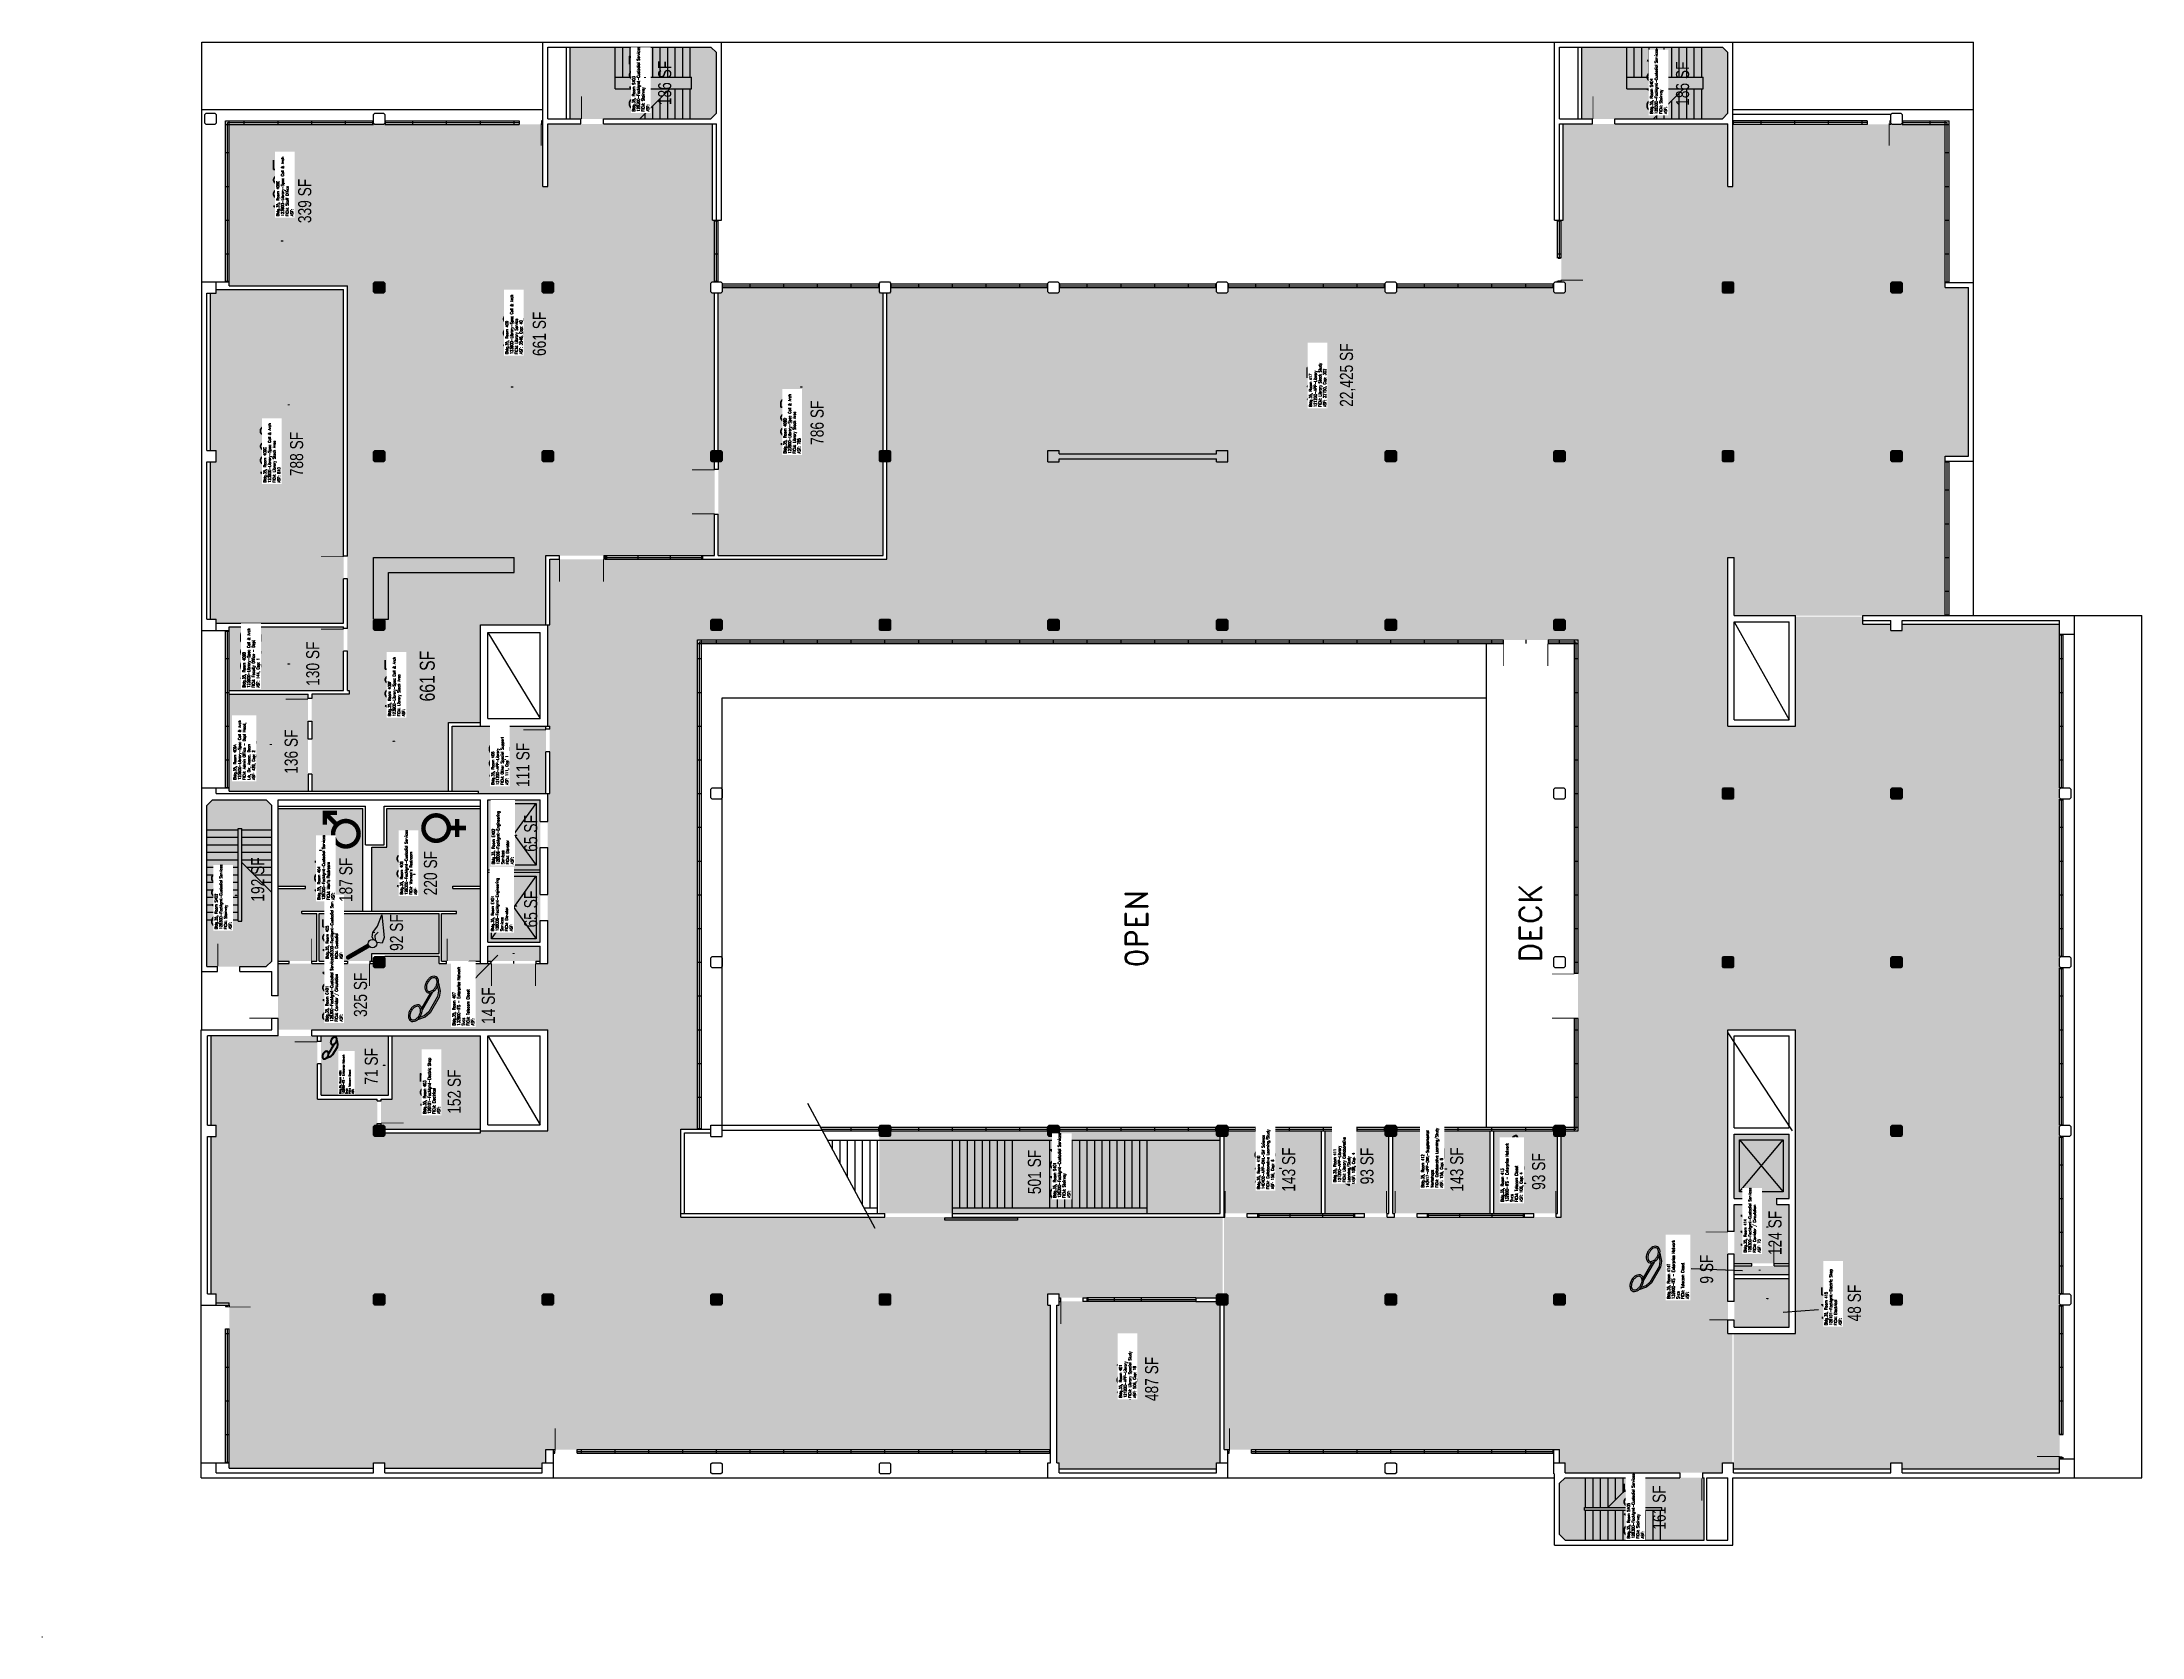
# Model space of a CAD drawing. Header units: inches. Extents: x 0 to 3363, y 0 to 2553.
import ezdxf
from ezdxf.enums import TextEntityAlignment as Align

# ---------------------------------------------------------------- set-up
doc = ezdxf.new("R2010")
doc.units = ezdxf.units.IN
doc.header["$LTSCALE"] = 10
doc.header["$MEASUREMENT"] = 0
doc.layers.get('0').update_dxf_attribs({"linetype": 'CONTINUOUS'})
for name, color, linetype in [('A-DOOR', 2, 'CONTINUOUS'), ('A-FLOR', 3, 'CONTINUOUS'), ('A-GLAZ', 1, 'CONTINUOUS'), ('A-GLAZ-SILL', 2, 'CONTINUOUS'), ('A-IDEN-ICON', 4, 'CONTINUOUS'), ('A-IDEN-RNUM', 7, 'CONTINUOUS'), ('A-IDEN-SNUM', 4, 'CONTINUOUS'), ('A-IDEN-TEXT', 4, 'CONTINUOUS'), ('A-IDEN-VNUM', 4, 'CONTINUOUS'), ('A-ROOF', 2, 'CONTINUOUS'), ('A-SWAL', 5, 'CONTINUOUS'), ('A-WALL', 5, 'CONTINUOUS'), ('A-WALL-PATT', 7, 'CONTINUOUS'), ('AREA-TEXT', 3, 'CONTINUOUS'), ('Rooms-Category-Color', 7, 'CONTINUOUS'), ('Rooms-College-Color', 7, 'CONTINUOUS'), ('Rooms-Department-Color', 7, 'CONTINUOUS'), ('Rooms-Division-Color', 7, 'CONTINUOUS'), ('Rooms-Information', 7, 'CONTINUOUS')]:
    doc.layers.add(name, color=color, linetype=linetype)
doc.styles.add('AREA', font='arial.ttf', dxfattribs={"width": 0.75, "height": 21})
doc.styles.add('ROOMSNUMBER', font='TXT.SHX', dxfattribs={"height": 0.03})
doc.styles.add('ROOMVNUMBER', font='simplex.shx', dxfattribs={"width": 0.85})
doc.styles.add('TEXT', font='ROMAND')

# ---------------------------------------------------------------- blocks, each defined once
blk = doc.blocks.new('CPCUST')
for p, q in [((0.0171, -0.0639), (0.02, -0.0466)), ((0.0358, -0.0705), (0.0171, -0.0639)), ((0.0262, -0.0408), (0.0446, -0.0406)), ((0.0297, -0.0341), (0.0376, -0.0302)), ((0.1117, -0.0625), (0.0358, -0.0705)), ((0.0376, -0.0302), (0.0533, -0.0324)), ((0.0446, -0.0406), (0.0543, -0.0505)), ((0.0533, -0.0324), (0.0745, -0.0479)), ((0.0745, -0.0479), (0.1117, -0.0625))]:
    blk.add_line(p, q)
at = {"const_width": 0.015}
blk.add_lwpolyline([(-0.03, 0.05), (0.01, -0.0193)], dxfattribs=at)
at = {"const_width": 0.0075}
blk.add_lwpolyline([(-0.0332, 0.0481, 1), (-0.0268, 0.0519, 1)], format="xyb", close=True, dxfattribs=at)
blk.add_circle((0.0158, -0.0313), 0.0141)
blk = doc.blocks.new('CPMEN')
at = {"const_width": 0.015}
blk.add_lwpolyline([(-0.0575, -0.02, 1), (0.0275, -0.02, 1)], format="xyb", close=True, dxfattribs=at)
for points in [[(0.055, 0.01), (0.055, 0.05), (0.015, 0.05)], [(0.0151, 0.0101), (0.055, 0.05)]]:
    blk.add_lwpolyline(points, dxfattribs=at)
blk = doc.blocks.new('CPWOMEN')
at = {"const_width": 0.015}
blk.add_lwpolyline([(-0.0375, 0, 1), (0.0475, 0, 1)], format="xyb", close=True, dxfattribs=at)
for points in [[(-0.025, -0.07), (0.035, -0.07)], [(0.005, -0.04), (0.005, -0.1)]]:
    blk.add_lwpolyline(points, dxfattribs=at)
blk = doc.blocks.new('CPELECT')
blk.add_lwpolyline([(0.0623, 0.0629, 0, 0.03, 0), (0.0105, -0.0168, 0.03, 0.03, 0), (-0.0105, 0.0068, 0.03, 0, 0), (-0.0623, -0.0729, 0.03, 0, 0)], format="xyseb")
blk = doc.blocks.new('CPPHONE')
for p, q in [((0.0096, 0.0252), (-0.0196, -0.0252)), ((0.0169, 0.0279), (-0.0182, -0.0329))]:
    blk.add_line(p, q)
for points in [[(0.0288, 0.0786, 0.139889), (0.0216, 0.0804, 0.107118), (0.0122, 0.0781, 0.079812), (0.0039, 0.0722, 0.067459), (-0.0035, 0.0626, 0.067459), (-0.008, 0.0515, 0.079812), (-0.009, 0.0413, 0.107118), (-0.0064, 0.032, 0.139889), (-0.0012, 0.0267, 0.139889), (0.0061, 0.0248, 0.107118), (0.0155, 0.0272, 0.079812), (0.0238, 0.0331, 0.067459), (0.0312, 0.0426, 0.067459), (0.0357, 0.0538, 0.079812), (0.0367, 0.0639, 0.107118), (0.034, 0.0732, 0.139889)], [(0.0263, 0.0743, 0.139889), (0.0218, 0.0754, 0.107118), (0.0144, 0.0736, 0.079812), (0.0074, 0.0686, 0.067459), (0.0008, 0.0601, 0.067459), (-0.0032, 0.0502, 0.079812), (-0.004, 0.0417, 0.107118), (-0.0019, 0.0344, 0.139889), (0.0013, 0.031, 0.139889), (0.0059, 0.0298, 0.107118), (0.0133, 0.0317, 0.079812), (0.0203, 0.0367, 0.067459), (0.0268, 0.0451, 0.067459), (0.0309, 0.055, 0.079812), (0.0317, 0.0636, 0.107118), (0.0296, 0.0709, 0.139889)], [(-0.0262, -0.0167, 0.139889), (-0.0334, -0.0148, 0.107118), (-0.0428, -0.0172, 0.079812), (-0.0511, -0.0231, 0.067459), (-0.0585, -0.0326, 0.067459), (-0.063, -0.0438, 0.079812), (-0.064, -0.0539, 0.107118), (-0.0614, -0.0632, 0.139889), (-0.0562, -0.0686, 0.139889), (-0.0489, -0.0704, 0.107118), (-0.0395, -0.0681, 0.079812), (-0.0312, -0.0622, 0.067459), (-0.0238, -0.0526, 0.067459), (-0.0193, -0.0415, 0.079812), (-0.0183, -0.0313, 0.107118), (-0.021, -0.022, 0.139889)], [(-0.0287, -0.021, 0.139889), (-0.0332, -0.0198, 0.107118), (-0.0406, -0.0217, 0.079812), (-0.0476, -0.0267, 0.067459), (-0.0542, -0.0351, 0.067459), (-0.0582, -0.045, 0.079812), (-0.059, -0.0536, 0.107118), (-0.0569, -0.0609, 0.139889), (-0.0537, -0.0643, 0.139889), (-0.0491, -0.0654, 0.107118), (-0.0417, -0.0636, 0.079812), (-0.0347, -0.0586, 0.067459), (-0.0282, -0.0501, 0.067459), (-0.0241, -0.0402, 0.079812), (-0.0233, -0.0317, 0.107118), (-0.0254, -0.0244, 0.139889)]]:
    blk.add_lwpolyline(points, format="xyb", close=True)
for points in [[(0.0364, 0.0572), (0.0417, 0.0308), (0.0382, 0.0108), (0.0082, -0.0411), (-0.0083, -0.0558), (-0.0338, -0.0645)], [(0.0334, 0.047), (0.0366, 0.0307), (0.0334, 0.0126), (0.0043, -0.0379), (-0.0109, -0.0514), (-0.0265, -0.0567)]]:
    blk.add_lwpolyline(points)
blk = doc.blocks.new('COL')
at = {"layer": 'A-SWAL'}
blk.add_lwpolyline([(9, 7), (9, -7), (7, -9), (-7, -9), (-9, -7), (-9, 7), (-7, 9), (7, 9)], close=True, dxfattribs=at)
at = {"layer": 'A-WALL-PATT', "const_width": 18}
blk.add_lwpolyline([(0, 9), (0, -9)], dxfattribs=at)

msp = doc.modelspace()

# ---------------------------------------------------------------- hatches: boundary and pattern name
at = {"layer": 'Rooms-Category-Color', "true_color": 0xadadad}
for points in [[(858.4, 2430), (862, 2430), (863, 2430), (894.4, 2430), (898, 2430), (899, 2430), (1071, 2430), (1080, 2439), (1080, 2536), (1071, 2545), (894.4, 2545), (858.4, 2545), (846, 2545), (846, 2535.2), (846, 2507.2), (846, 2430)], [(2507, 2430), (2483, 2430), (2482, 2430), (2471, 2430), (2466, 2430), (2466, 2513), (2466, 2543), (2466, 2545), (2471, 2545), (2519, 2545), (2691, 2545), (2700, 2536), (2700, 2439), (2691, 2430), (2519, 2430), (2518, 2430)], [(264, 1073), (264, 1081), (264, 1129), (264, 1142), (264, 1331), (273, 1340), (359, 1340), (368, 1331), (368, 1082), (359, 1073), (317, 1073), (281, 1073)], [(416, 1158), (416, 1162), (514, 1162), (514, 1326), (506, 1326), (378, 1326), (378, 1322), (378, 1202), (422, 1202), (422, 1198), (378, 1198), (378, 1146), (378, 1142), (378, 1082), (396, 1082), (402, 1082), (432, 1082), (438, 1082), (440, 1082), (440, 1142), (440, 1158)], [(664, 1158), (640, 1158), (640, 1082), (648, 1082), (684, 1082), (702, 1082), (684, 1082), (702, 1082), (702, 1112), (702, 1198), (658, 1198), (658, 1202), (702, 1202), (702, 1326), (590, 1326), (552, 1326), (552, 1264), (528, 1264), (528, 1162), (664, 1162)], [(798.2, 1228), (798.2, 1263.5), (798.2, 1305.5), (798, 1340), (714, 1340), (714, 1228)], [(798.2, 1188.6), (798.2, 1224), (714, 1224), (714, 1112), (798, 1112), (798.2, 1146.6)], [(528, 1082), (528, 1094), (636, 1094), (636, 1158), (444, 1158), (444, 1082), (446, 1082), (449, 1082), (485, 1082), (487, 1082), (489, 1082), (523, 1082), (525, 1082)], [(810, 972), (810, 1078), (792, 1078), (755, 1078), (720, 1078), (719, 1078), (714, 1078), (702, 1078), (684, 1078), (702, 1078), (684, 1078), (648, 1078), (636, 1078), (636, 1090), (549, 1090), (549, 1078), (531, 1078), (525, 1078), (523, 1078), (495, 1078), (489, 1078), (487, 1078), (485, 1078), (449, 1078), (438, 1078), (432, 1078), (402, 1078), (396, 1078), (378, 1078), (378, 1044), (378, 1026), (378, 996), (378, 990), (378, 972), (431, 972), (467, 972)], [(791, 1082), (755, 1082), (714, 1082), (714, 1106), (798, 1106), (798, 1082), (792, 1082)], [(555, 867), (555, 962), (447, 962), (447, 917.5), (447, 867)], [(543, 861), (561, 861), (561, 962), (565, 962), (569, 962), (702, 962), (702, 816), (702, 813), (543, 813), (543, 822), (543, 858)], [(1347, 810), (1353, 810), (1455, 810), (1461, 810), (1509, 810), (1515, 810), (1617, 810), (1623, 810), (1629, 810), (1881, 810), (1887, 810), (1887, 801), (1887, 678), (1782, 678), (1730.4, 678), (1665, 678), (1629, 678), (1623, 678), (1617, 678), (1611, 678), (1575, 678), (1515, 678), (1509, 678), (1461, 678), (1458, 678), (1455, 678), (1395, 678), (1359, 678), (1353, 678), (1341, 678), (1341, 810)], [(2352, 810), (2328, 810), (2325, 810), (2325, 678), (2376, 678), (2382, 678), (2425, 678), (2427, 678), (2427, 689), (2427, 785), (2427, 807), (2427, 810)], [(2710, 692), (2730, 692), (2730, 702), (2710, 702), (2710, 805), (2798, 805), (2798, 702), (2778, 702), (2778, 692), (2798, 692), (2798, 648), (2798, 647), (2798, 611), (2798, 598), (2779, 598), (2774, 598), (2738, 598), (2731, 598), (2710, 598), (2710, 611), (2710, 613), (2710, 647), (2710, 648), (2710, 649)], [(2710, 580), (2798, 580), (2798, 594), (2710, 594)], [(2710, 537), (2710, 533), (2710, 507), (2710, 503), (2710, 496), (2798, 496), (2798, 574), (2710, 574)], [(2659, 255), (2623, 255), (2439, 255), (2430, 246), (2430, 164), (2439, 155), (2662, 155), (2662, 213), (2662, 255)]]:
    msp.add_hatch(color=253, dxfattribs=at).paths.add_polyline_path(points)
at = {"layer": 'Rooms-Category-Color', "true_color": 0x99d7b2}
for points in [[(810, 1089), (810, 816), (810, 810), (804, 810), (798, 810), (702, 810), (702, 807), (537, 807), (537, 810), (537, 822), (537, 861), (441, 861), (441, 962), (431, 962), (429, 962), (425, 962), (417, 962), (271, 962), (271, 819), (279, 819), (279, 816), (279, 810), (279, 801), (271, 801), (271, 549), (279, 549), (279, 543), (279, 537), (279, 535), (300, 535), (300, 531), (300, 318), (300, 282), (300, 279), (300, 270), (531, 270), (531, 279), (549, 279), (549, 270), (801, 270), (801, 279), (804, 279), (807, 279), (807, 300), (810, 300), (813, 300), (819, 300), (969, 300), (975, 300), (1077, 300), (1083, 300), (1239, 300), (1245, 300), (1401, 300), (1407, 300), (1611, 300), (1615, 300), (1615, 432), (1615, 531), (1611, 531), (1611, 537), (1611, 543), (1611, 549), (1629, 549), (1629, 543), (1631, 543), (1632, 543), (1667, 543), (1668, 543), (1790, 543), (1826, 543), (1891, 543), (1891, 672), (1890, 672), (1887, 672), (1782, 672), (1733.6, 672), (1665, 672), (1629, 672), (1623, 672), (1617, 672), (1611, 672), (1575, 672), (1509, 672), (1395, 672), (1359, 672), (1350, 672), (1341, 672), (1324.3, 672), (1305, 672), (1185, 672), (1125, 672), (1089, 672), (1077, 672), (1023, 672), (1023, 678), (1023, 813), (1050, 813), (1050, 969), (1050, 975), (1050, 1077), (1050, 1083), (1050, 1566), (1050, 1596), (2340, 1596), (2460, 1596), (2460, 1062), (2460, 810), (2433, 810), (2433, 785), (2433, 689), (2433, 678), (2433, 672), (2425, 672), (2389, 672), (2328, 672), (2325, 672), (2322, 672), (2223, 672), (2202, 672), (2166, 672), (2163, 672), (2157, 672), (2154, 672), (2118, 672), (1930, 672), (1894, 672), (1893, 672), (1893, 543), (1893, 300), (1899, 300), (2419, 300), (2421, 300), (2422, 300), (2430, 300), (2430, 279), (2436, 279), (2439, 279), (2439, 269), (2439, 263), (2589, 263), (2595, 263), (2623, 263), (2659, 263), (2691, 263), (2691, 269), (2691, 279), (2697, 279), (2703, 279), (2707, 279), (2707, 486), (2703, 486), (2700, 486), (2700, 503), (2700, 507), (2700, 533), (2700, 537), (2700, 543), (2700, 603), (2700, 611), (2700, 613), (2700, 639), (2700, 647), (2700, 648), (2700, 649), (2700, 672), (2700, 678), (2700, 815), (2700, 972), (2798, 972), (2808, 972), (2808, 812), (2808, 808), (2808, 805), (2808, 702), (2808, 678), (2808, 672), (2808, 652), (2808, 648), (2808, 647), (2808, 611), (2808, 543), (2808, 537), (2808, 486), (2709, 486), (2709, 279), (2709, 269), (2913, 269), (2919, 269), (2961, 269), (2961, 279), (2979, 279), (2979, 269), (3048, 269), (3105, 269), (3111, 269), (3231, 269), (3231, 279), (3231, 1071), (3231, 1081), (3231, 1095), (3231, 1605), (3231, 1611), (3231, 1621), (2979, 1621), (2979, 1611), (2965, 1611), (2961, 1611), (2961, 1621), (2916, 1621), (2916, 1627), (2916, 1633), (2808, 1633), (2808, 1627), (2808, 1610), (2808, 1543), (2808, 1458), (2710, 1458), (2706, 1458), (2700, 1458), (2700, 1620), (2700, 1725), (2700, 1728), (2710, 1728), (2710, 1635), (2808, 1635), (2916, 1635), (2967, 1635), (2973, 1635), (3048, 1635), (3048, 1882), (3048, 1890), (3085, 1890), (3085, 1893), (3085, 2052), (3085, 2160), (3048, 2160), (3048, 2259), (3048, 2260), (3048, 2268), (3048, 2421), (2708, 2421), (2708, 2322), (2700, 2322), (2700, 2328), (2700, 2422), (2541, 2422), (2535, 2422), (2519, 2422), (2518, 2422), (2507, 2422), (2483, 2422), (2482, 2422), (2471, 2422), (2436, 2422), (2436, 2268), (2433, 2268), (2433, 2169), (2437, 2169), (2439, 2167), (2439, 2153), (2437, 2151), (2423, 2151), (2421, 2153), (2421, 2160), (2169, 2160), (2169, 2153), (2167, 2151), (2153, 2151), (2151, 2153), (2151, 2160), (1899, 2160), (1899, 2153), (1897, 2151), (1883, 2151), (1881, 2153), (1881, 2160), (1629, 2160), (1629, 2153), (1627, 2151), (1613, 2151), (1611, 2153), (1611, 2160), (1359, 2160), (1359, 2153), (1357, 2151), (1353, 2151), (1353, 1887), (1353, 1760), (1353, 1754), (1353, 1725), (813, 1725), (813, 1620), (810, 1620), (810, 1461), (810, 1458), (813, 1458), (813, 1455), (813, 1453), (813, 1449), (813, 1447), (813, 1417), (813, 1413), (813, 1411), (813, 1350), (810, 1350), (810, 1305.5), (810, 1263.5), (810, 1188.6), (810, 1146.6)], [(1077, 1731), (1077, 1739), (1077, 2151), (1073, 2151), (1071, 2153), (1071, 2167), (1073, 2169), (1077, 2169), (1077, 2268), (1074, 2268), (1074, 2422), (921, 2422), (915, 2422), (899, 2422), (898, 2422), (894.4, 2422), (863, 2422), (862, 2422), (858.4, 2422), (810, 2422), (810, 2325), (810, 2322), (802, 2322), (802, 2421), (547, 2421), (533, 2421), (531, 2421), (489, 2421), (489, 2163), (489, 2163), (489, 1731)], [(279, 1629), (270, 1629), (270, 1881), (279, 1881), (279, 1884), (279, 1890), (279, 1899), (270, 1899), (270, 1995), (270, 2001), (270, 2052), (270, 2151), (279, 2151), (279, 2157), (429, 2157), (483, 2157), (483, 1730), (483, 1694), (483, 1623), (435, 1623), (429, 1623), (279, 1623)], [(1343, 2151), (1341, 2153), (1341, 2160), (1089, 2160), (1089, 2153), (1087, 2151), (1083, 2151), (1083, 1739), (1083, 1731), (1347, 1731), (1347, 1893), (1347, 2151)], [(489, 1731), (489, 1614), (489, 1578), (489, 1515), (492, 1515), (492, 1509), (432, 1509), (432, 1354), (651, 1354), (651, 1464), (702, 1464), (702, 1617), (702, 1620), (806, 1620), (807, 1620), (807, 1731)], [(2154, 678), (2157, 678), (2157, 810), (2055, 810), (2055, 678), (2118, 678)], [(1887, 279), (1881, 279), (1881, 269), (1785, 269), (1779, 269), (1629, 269), (1629, 279), (1625, 279), (1625, 432), (1625, 531), (1629, 531), (1629, 537), (1631, 537), (1632, 537), (1667, 537), (1668, 537), (1779, 537), (1785, 537), (1790, 537), (1826, 537), (1887, 537), (1887, 300), (1887, 299), (1887, 279), (1887, 299)]]:
    msp.add_hatch(color=253, dxfattribs=at).paths.add_polyline_path(points)
at = {"layer": 'Rooms-Category-Color', "true_color": 0xfa9ba3}
for points in [[(489, 2163), (300, 2163), (300, 2421), (489, 2421)], [(300, 1611), (300, 1515), (483, 1515), (483, 1578), (483, 1614), (483, 1617), (300, 1617)], [(300, 1359), (300, 1354), (426, 1354), (426, 1509), (300, 1509), (300, 1399), (300, 1363)]]:
    msp.add_hatch(color=241, dxfattribs=at).paths.add_polyline_path(points)
at = {"layer": 'Rooms-Category-Color', "true_color": 0xe3f498}
msp.add_hatch(color=61, dxfattribs=at).paths.add_polyline_path([(807, 1453), (807, 1458), (657, 1458), (657, 1354), (699, 1354), (699, 1350), (807, 1350), (807, 1413), (807, 1417), (807, 1447), (807, 1449)])
at = {"layer": 'Rooms-Category-Color', "true_color": 0xffe090}
for points in [[(1930, 678), (2049, 678), (2049, 810), (1893, 810), (1893, 801), (1893, 678), (1894, 678)], [(2202, 678), (2223, 678), (2319, 678), (2319, 810), (2316, 810), (2223, 810), (2163, 810), (2163, 678), (2166, 678)]]:
    msp.add_hatch(color=41, dxfattribs=at).paths.add_polyline_path(points)
at = {"layer": 'Rooms-College-Color', "true_color": 0xadadad}
for points in [[(858.4, 2430), (862, 2430), (863, 2430), (894.4, 2430), (898, 2430), (899, 2430), (1071, 2430), (1080, 2439), (1080, 2536), (1071, 2545), (894.4, 2545), (858.4, 2545), (846, 2545), (846, 2535.2), (846, 2507.2), (846, 2430)], [(2507, 2430), (2483, 2430), (2482, 2430), (2471, 2430), (2466, 2430), (2466, 2513), (2466, 2543), (2466, 2545), (2471, 2545), (2519, 2545), (2691, 2545), (2700, 2536), (2700, 2439), (2691, 2430), (2519, 2430), (2518, 2430)], [(489, 2163), (300, 2163), (300, 2421), (489, 2421)], [(489, 1731), (489, 1614), (489, 1578), (489, 1515), (492, 1515), (492, 1509), (432, 1509), (432, 1354), (651, 1354), (651, 1464), (702, 1464), (702, 1617), (702, 1620), (806, 1620), (807, 1620), (807, 1731)], [(264, 1073), (264, 1081), (264, 1129), (264, 1142), (264, 1331), (273, 1340), (359, 1340), (368, 1331), (368, 1082), (359, 1073), (317, 1073), (281, 1073)], [(416, 1158), (416, 1162), (514, 1162), (514, 1326), (506, 1326), (378, 1326), (378, 1322), (378, 1202), (422, 1202), (422, 1198), (378, 1198), (378, 1146), (378, 1142), (378, 1082), (396, 1082), (402, 1082), (432, 1082), (438, 1082), (440, 1082), (440, 1142), (440, 1158)], [(664, 1158), (640, 1158), (640, 1082), (648, 1082), (684, 1082), (702, 1082), (684, 1082), (702, 1082), (702, 1112), (702, 1198), (658, 1198), (658, 1202), (702, 1202), (702, 1326), (590, 1326), (552, 1326), (552, 1264), (528, 1264), (528, 1162), (664, 1162)], [(798.2, 1228), (798.2, 1263.5), (798.2, 1305.5), (798, 1340), (714, 1340), (714, 1228)], [(798.2, 1188.6), (798.2, 1224), (714, 1224), (714, 1112), (798, 1112), (798.2, 1146.6)], [(528, 1082), (528, 1094), (636, 1094), (636, 1158), (444, 1158), (444, 1082), (446, 1082), (449, 1082), (485, 1082), (487, 1082), (489, 1082), (523, 1082), (525, 1082)], [(810, 972), (810, 1078), (792, 1078), (755, 1078), (720, 1078), (719, 1078), (714, 1078), (702, 1078), (684, 1078), (702, 1078), (684, 1078), (648, 1078), (636, 1078), (636, 1090), (549, 1090), (549, 1078), (531, 1078), (525, 1078), (523, 1078), (495, 1078), (489, 1078), (487, 1078), (485, 1078), (449, 1078), (438, 1078), (432, 1078), (402, 1078), (396, 1078), (378, 1078), (378, 1044), (378, 1026), (378, 996), (378, 990), (378, 972), (431, 972), (467, 972)], [(791, 1082), (755, 1082), (714, 1082), (714, 1106), (798, 1106), (798, 1082), (792, 1082)], [(555, 867), (555, 962), (447, 962), (447, 917.5), (447, 867)], [(543, 861), (561, 861), (561, 962), (565, 962), (569, 962), (702, 962), (702, 816), (702, 813), (543, 813), (543, 822), (543, 858)], [(1347, 810), (1353, 810), (1455, 810), (1461, 810), (1509, 810), (1515, 810), (1617, 810), (1623, 810), (1629, 810), (1881, 810), (1887, 810), (1887, 801), (1887, 678), (1782, 678), (1730.4, 678), (1665, 678), (1629, 678), (1623, 678), (1617, 678), (1611, 678), (1575, 678), (1515, 678), (1509, 678), (1461, 678), (1458, 678), (1455, 678), (1395, 678), (1359, 678), (1353, 678), (1341, 678), (1341, 810)], [(2710, 580), (2798, 580), (2798, 594), (2710, 594)], [(2710, 537), (2710, 533), (2710, 507), (2710, 503), (2710, 496), (2798, 496), (2798, 574), (2710, 574)], [(2659, 255), (2623, 255), (2439, 255), (2430, 246), (2430, 164), (2439, 155), (2662, 155), (2662, 213), (2662, 255)]]:
    msp.add_hatch(color=253, dxfattribs=at).paths.add_polyline_path(points)
at = {"layer": 'Rooms-College-Color', "true_color": 0x80bc67}
for points in [[(810, 1089), (810, 816), (810, 810), (804, 810), (798, 810), (702, 810), (702, 807), (537, 807), (537, 810), (537, 822), (537, 861), (441, 861), (441, 962), (431, 962), (429, 962), (425, 962), (417, 962), (271, 962), (271, 819), (279, 819), (279, 816), (279, 810), (279, 801), (271, 801), (271, 549), (279, 549), (279, 543), (279, 537), (279, 535), (300, 535), (300, 531), (300, 318), (300, 282), (300, 279), (300, 270), (531, 270), (531, 279), (549, 279), (549, 270), (801, 270), (801, 279), (804, 279), (807, 279), (807, 300), (810, 300), (813, 300), (819, 300), (969, 300), (975, 300), (1077, 300), (1083, 300), (1239, 300), (1245, 300), (1401, 300), (1407, 300), (1611, 300), (1615, 300), (1615, 432), (1615, 531), (1611, 531), (1611, 537), (1611, 543), (1611, 549), (1629, 549), (1629, 543), (1631, 543), (1632, 543), (1667, 543), (1668, 543), (1790, 543), (1826, 543), (1891, 543), (1891, 672), (1890, 672), (1887, 672), (1782, 672), (1733.6, 672), (1665, 672), (1629, 672), (1623, 672), (1617, 672), (1611, 672), (1575, 672), (1509, 672), (1395, 672), (1359, 672), (1350, 672), (1341, 672), (1324.3, 672), (1305, 672), (1185, 672), (1125, 672), (1089, 672), (1077, 672), (1023, 672), (1023, 678), (1023, 813), (1050, 813), (1050, 969), (1050, 975), (1050, 1077), (1050, 1083), (1050, 1566), (1050, 1596), (2340, 1596), (2460, 1596), (2460, 1062), (2460, 810), (2433, 810), (2433, 785), (2433, 689), (2433, 678), (2433, 672), (2425, 672), (2389, 672), (2328, 672), (2325, 672), (2322, 672), (2223, 672), (2202, 672), (2166, 672), (2163, 672), (2157, 672), (2154, 672), (2118, 672), (1930, 672), (1894, 672), (1893, 672), (1893, 543), (1893, 300), (1899, 300), (2419, 300), (2421, 300), (2422, 300), (2430, 300), (2430, 279), (2436, 279), (2439, 279), (2439, 269), (2439, 263), (2589, 263), (2595, 263), (2623, 263), (2659, 263), (2691, 263), (2691, 269), (2691, 279), (2697, 279), (2703, 279), (2707, 279), (2707, 486), (2703, 486), (2700, 486), (2700, 503), (2700, 507), (2700, 533), (2700, 537), (2700, 543), (2700, 603), (2700, 611), (2700, 613), (2700, 639), (2700, 647), (2700, 648), (2700, 649), (2700, 672), (2700, 678), (2700, 815), (2700, 972), (2798, 972), (2808, 972), (2808, 812), (2808, 808), (2808, 805), (2808, 702), (2808, 678), (2808, 672), (2808, 652), (2808, 648), (2808, 647), (2808, 611), (2808, 543), (2808, 537), (2808, 486), (2709, 486), (2709, 279), (2709, 269), (2913, 269), (2919, 269), (2961, 269), (2961, 279), (2979, 279), (2979, 269), (3048, 269), (3105, 269), (3111, 269), (3231, 269), (3231, 279), (3231, 1071), (3231, 1081), (3231, 1095), (3231, 1605), (3231, 1611), (3231, 1621), (2979, 1621), (2979, 1611), (2965, 1611), (2961, 1611), (2961, 1621), (2916, 1621), (2916, 1627), (2916, 1633), (2808, 1633), (2808, 1627), (2808, 1610), (2808, 1543), (2808, 1458), (2710, 1458), (2706, 1458), (2700, 1458), (2700, 1620), (2700, 1725), (2700, 1728), (2710, 1728), (2710, 1635), (2808, 1635), (2916, 1635), (2967, 1635), (2973, 1635), (3048, 1635), (3048, 1882), (3048, 1890), (3085, 1890), (3085, 1893), (3085, 2052), (3085, 2160), (3048, 2160), (3048, 2259), (3048, 2260), (3048, 2268), (3048, 2421), (2708, 2421), (2708, 2322), (2700, 2322), (2700, 2328), (2700, 2422), (2541, 2422), (2535, 2422), (2519, 2422), (2518, 2422), (2507, 2422), (2483, 2422), (2482, 2422), (2471, 2422), (2436, 2422), (2436, 2268), (2433, 2268), (2433, 2169), (2437, 2169), (2439, 2167), (2439, 2153), (2437, 2151), (2423, 2151), (2421, 2153), (2421, 2160), (2169, 2160), (2169, 2153), (2167, 2151), (2153, 2151), (2151, 2153), (2151, 2160), (1899, 2160), (1899, 2153), (1897, 2151), (1883, 2151), (1881, 2153), (1881, 2160), (1629, 2160), (1629, 2153), (1627, 2151), (1613, 2151), (1611, 2153), (1611, 2160), (1359, 2160), (1359, 2153), (1357, 2151), (1353, 2151), (1353, 1887), (1353, 1760), (1353, 1754), (1353, 1725), (813, 1725), (813, 1620), (810, 1620), (810, 1461), (810, 1458), (813, 1458), (813, 1455), (813, 1453), (813, 1449), (813, 1447), (813, 1417), (813, 1413), (813, 1411), (813, 1350), (810, 1350), (810, 1305.5), (810, 1263.5), (810, 1188.6), (810, 1146.6)], [(1077, 1731), (1077, 1739), (1077, 2151), (1073, 2151), (1071, 2153), (1071, 2167), (1073, 2169), (1077, 2169), (1077, 2268), (1074, 2268), (1074, 2422), (921, 2422), (915, 2422), (899, 2422), (898, 2422), (894.4, 2422), (863, 2422), (862, 2422), (858.4, 2422), (810, 2422), (810, 2325), (810, 2322), (802, 2322), (802, 2421), (547, 2421), (533, 2421), (531, 2421), (489, 2421), (489, 2163), (489, 2163), (489, 1731)], [(279, 1629), (270, 1629), (270, 1881), (279, 1881), (279, 1884), (279, 1890), (279, 1899), (270, 1899), (270, 1995), (270, 2001), (270, 2052), (270, 2151), (279, 2151), (279, 2157), (429, 2157), (483, 2157), (483, 1730), (483, 1694), (483, 1623), (435, 1623), (429, 1623), (279, 1623)], [(1343, 2151), (1341, 2153), (1341, 2160), (1089, 2160), (1089, 2153), (1087, 2151), (1083, 2151), (1083, 1739), (1083, 1731), (1347, 1731), (1347, 1893), (1347, 2151)], [(300, 1611), (300, 1515), (483, 1515), (483, 1578), (483, 1614), (483, 1617), (300, 1617)], [(300, 1359), (300, 1354), (426, 1354), (426, 1509), (300, 1509), (300, 1399), (300, 1363)], [(807, 1453), (807, 1458), (657, 1458), (657, 1354), (699, 1354), (699, 1350), (807, 1350), (807, 1413), (807, 1417), (807, 1447), (807, 1449)], [(1930, 678), (2049, 678), (2049, 810), (1893, 810), (1893, 801), (1893, 678), (1894, 678)], [(2154, 678), (2157, 678), (2157, 810), (2055, 810), (2055, 678), (2118, 678)], [(2202, 678), (2223, 678), (2319, 678), (2319, 810), (2316, 810), (2223, 810), (2163, 810), (2163, 678), (2166, 678)], [(2352, 810), (2328, 810), (2325, 810), (2325, 678), (2376, 678), (2382, 678), (2425, 678), (2427, 678), (2427, 689), (2427, 785), (2427, 807), (2427, 810)], [(2710, 692), (2730, 692), (2730, 702), (2710, 702), (2710, 805), (2798, 805), (2798, 702), (2778, 702), (2778, 692), (2798, 692), (2798, 648), (2798, 647), (2798, 611), (2798, 598), (2779, 598), (2774, 598), (2738, 598), (2731, 598), (2710, 598), (2710, 611), (2710, 613), (2710, 647), (2710, 648), (2710, 649)], [(1887, 279), (1881, 279), (1881, 269), (1785, 269), (1779, 269), (1629, 269), (1629, 279), (1625, 279), (1625, 432), (1625, 531), (1629, 531), (1629, 537), (1631, 537), (1632, 537), (1667, 537), (1668, 537), (1779, 537), (1785, 537), (1790, 537), (1826, 537), (1887, 537), (1887, 300), (1887, 299), (1887, 279), (1887, 299)]]:
    msp.add_hatch(color=83, dxfattribs=at).paths.add_polyline_path(points)
at = {"layer": 'Rooms-Department-Color', "true_color": 0xacacac}
for points in [[(858.4, 2430), (862, 2430), (863, 2430), (894.4, 2430), (898, 2430), (899, 2430), (1071, 2430), (1080, 2439), (1080, 2536), (1071, 2545), (894.4, 2545), (858.4, 2545), (846, 2545), (846, 2535.2), (846, 2507.2), (846, 2430)], [(2507, 2430), (2483, 2430), (2482, 2430), (2471, 2430), (2466, 2430), (2466, 2513), (2466, 2543), (2466, 2545), (2471, 2545), (2519, 2545), (2691, 2545), (2700, 2536), (2700, 2439), (2691, 2430), (2519, 2430), (2518, 2430)], [(264, 1073), (264, 1081), (264, 1129), (264, 1142), (264, 1331), (273, 1340), (359, 1340), (368, 1331), (368, 1082), (359, 1073), (317, 1073), (281, 1073)], [(416, 1158), (416, 1162), (514, 1162), (514, 1326), (506, 1326), (378, 1326), (378, 1322), (378, 1202), (422, 1202), (422, 1198), (378, 1198), (378, 1146), (378, 1142), (378, 1082), (396, 1082), (402, 1082), (432, 1082), (438, 1082), (440, 1082), (440, 1142), (440, 1158)], [(664, 1158), (640, 1158), (640, 1082), (648, 1082), (684, 1082), (702, 1082), (684, 1082), (702, 1082), (702, 1112), (702, 1198), (658, 1198), (658, 1202), (702, 1202), (702, 1326), (590, 1326), (552, 1326), (552, 1264), (528, 1264), (528, 1162), (664, 1162)], [(798.2, 1228), (798.2, 1263.5), (798.2, 1305.5), (798, 1340), (714, 1340), (714, 1228)], [(798.2, 1188.6), (798.2, 1224), (714, 1224), (714, 1112), (798, 1112), (798.2, 1146.6)], [(528, 1082), (528, 1094), (636, 1094), (636, 1158), (444, 1158), (444, 1082), (446, 1082), (449, 1082), (485, 1082), (487, 1082), (489, 1082), (523, 1082), (525, 1082)], [(810, 972), (810, 1078), (792, 1078), (755, 1078), (720, 1078), (719, 1078), (714, 1078), (702, 1078), (684, 1078), (702, 1078), (684, 1078), (648, 1078), (636, 1078), (636, 1090), (549, 1090), (549, 1078), (531, 1078), (525, 1078), (523, 1078), (495, 1078), (489, 1078), (487, 1078), (485, 1078), (449, 1078), (438, 1078), (432, 1078), (402, 1078), (396, 1078), (378, 1078), (378, 1044), (378, 1026), (378, 996), (378, 990), (378, 972), (431, 972), (467, 972)], [(791, 1082), (755, 1082), (714, 1082), (714, 1106), (798, 1106), (798, 1082), (792, 1082)], [(555, 867), (555, 962), (447, 962), (447, 917.5), (447, 867)], [(543, 861), (561, 861), (561, 962), (565, 962), (569, 962), (702, 962), (702, 816), (702, 813), (543, 813), (543, 822), (543, 858)], [(1347, 810), (1353, 810), (1455, 810), (1461, 810), (1509, 810), (1515, 810), (1617, 810), (1623, 810), (1629, 810), (1881, 810), (1887, 810), (1887, 801), (1887, 678), (1782, 678), (1730.4, 678), (1665, 678), (1629, 678), (1623, 678), (1617, 678), (1611, 678), (1575, 678), (1515, 678), (1509, 678), (1461, 678), (1458, 678), (1455, 678), (1395, 678), (1359, 678), (1353, 678), (1341, 678), (1341, 810)], [(2352, 810), (2328, 810), (2325, 810), (2325, 678), (2376, 678), (2382, 678), (2425, 678), (2427, 678), (2427, 689), (2427, 785), (2427, 807), (2427, 810)], [(2710, 692), (2730, 692), (2730, 702), (2710, 702), (2710, 805), (2798, 805), (2798, 702), (2778, 702), (2778, 692), (2798, 692), (2798, 648), (2798, 647), (2798, 611), (2798, 598), (2779, 598), (2774, 598), (2738, 598), (2731, 598), (2710, 598), (2710, 611), (2710, 613), (2710, 647), (2710, 648), (2710, 649)], [(2710, 580), (2798, 580), (2798, 594), (2710, 594)], [(2710, 537), (2710, 533), (2710, 507), (2710, 503), (2710, 496), (2798, 496), (2798, 574), (2710, 574)], [(2659, 255), (2623, 255), (2439, 255), (2430, 246), (2430, 164), (2439, 155), (2662, 155), (2662, 213), (2662, 255)]]:
    msp.add_hatch(color=253, dxfattribs=at).paths.add_polyline_path(points)
at = {"layer": 'Rooms-Department-Color', "true_color": 0x62f98f}
for points in [[(810, 1089), (810, 816), (810, 810), (804, 810), (798, 810), (702, 810), (702, 807), (537, 807), (537, 810), (537, 822), (537, 861), (441, 861), (441, 962), (431, 962), (429, 962), (425, 962), (417, 962), (271, 962), (271, 819), (279, 819), (279, 816), (279, 810), (279, 801), (271, 801), (271, 549), (279, 549), (279, 543), (279, 537), (279, 535), (300, 535), (300, 531), (300, 318), (300, 282), (300, 279), (300, 270), (531, 270), (531, 279), (549, 279), (549, 270), (801, 270), (801, 279), (804, 279), (807, 279), (807, 300), (810, 300), (813, 300), (819, 300), (969, 300), (975, 300), (1077, 300), (1083, 300), (1239, 300), (1245, 300), (1401, 300), (1407, 300), (1611, 300), (1615, 300), (1615, 432), (1615, 531), (1611, 531), (1611, 537), (1611, 543), (1611, 549), (1629, 549), (1629, 543), (1631, 543), (1632, 543), (1667, 543), (1668, 543), (1790, 543), (1826, 543), (1891, 543), (1891, 672), (1890, 672), (1887, 672), (1782, 672), (1733.6, 672), (1665, 672), (1629, 672), (1623, 672), (1617, 672), (1611, 672), (1575, 672), (1509, 672), (1395, 672), (1359, 672), (1350, 672), (1341, 672), (1324.3, 672), (1305, 672), (1185, 672), (1125, 672), (1089, 672), (1077, 672), (1023, 672), (1023, 678), (1023, 813), (1050, 813), (1050, 969), (1050, 975), (1050, 1077), (1050, 1083), (1050, 1566), (1050, 1596), (2340, 1596), (2460, 1596), (2460, 1062), (2460, 810), (2433, 810), (2433, 785), (2433, 689), (2433, 678), (2433, 672), (2425, 672), (2389, 672), (2328, 672), (2325, 672), (2322, 672), (2223, 672), (2202, 672), (2166, 672), (2163, 672), (2157, 672), (2154, 672), (2118, 672), (1930, 672), (1894, 672), (1893, 672), (1893, 543), (1893, 300), (1899, 300), (2419, 300), (2421, 300), (2422, 300), (2430, 300), (2430, 279), (2436, 279), (2439, 279), (2439, 269), (2439, 263), (2589, 263), (2595, 263), (2623, 263), (2659, 263), (2691, 263), (2691, 269), (2691, 279), (2697, 279), (2703, 279), (2707, 279), (2707, 486), (2703, 486), (2700, 486), (2700, 503), (2700, 507), (2700, 533), (2700, 537), (2700, 543), (2700, 603), (2700, 611), (2700, 613), (2700, 639), (2700, 647), (2700, 648), (2700, 649), (2700, 672), (2700, 678), (2700, 815), (2700, 972), (2798, 972), (2808, 972), (2808, 812), (2808, 808), (2808, 805), (2808, 702), (2808, 678), (2808, 672), (2808, 652), (2808, 648), (2808, 647), (2808, 611), (2808, 543), (2808, 537), (2808, 486), (2709, 486), (2709, 279), (2709, 269), (2913, 269), (2919, 269), (2961, 269), (2961, 279), (2979, 279), (2979, 269), (3048, 269), (3105, 269), (3111, 269), (3231, 269), (3231, 279), (3231, 1071), (3231, 1081), (3231, 1095), (3231, 1605), (3231, 1611), (3231, 1621), (2979, 1621), (2979, 1611), (2965, 1611), (2961, 1611), (2961, 1621), (2916, 1621), (2916, 1627), (2916, 1633), (2808, 1633), (2808, 1627), (2808, 1610), (2808, 1543), (2808, 1458), (2710, 1458), (2706, 1458), (2700, 1458), (2700, 1620), (2700, 1725), (2700, 1728), (2710, 1728), (2710, 1635), (2808, 1635), (2916, 1635), (2967, 1635), (2973, 1635), (3048, 1635), (3048, 1882), (3048, 1890), (3085, 1890), (3085, 1893), (3085, 2052), (3085, 2160), (3048, 2160), (3048, 2259), (3048, 2260), (3048, 2268), (3048, 2421), (2708, 2421), (2708, 2322), (2700, 2322), (2700, 2328), (2700, 2422), (2541, 2422), (2535, 2422), (2519, 2422), (2518, 2422), (2507, 2422), (2483, 2422), (2482, 2422), (2471, 2422), (2436, 2422), (2436, 2268), (2433, 2268), (2433, 2169), (2437, 2169), (2439, 2167), (2439, 2153), (2437, 2151), (2423, 2151), (2421, 2153), (2421, 2160), (2169, 2160), (2169, 2153), (2167, 2151), (2153, 2151), (2151, 2153), (2151, 2160), (1899, 2160), (1899, 2153), (1897, 2151), (1883, 2151), (1881, 2153), (1881, 2160), (1629, 2160), (1629, 2153), (1627, 2151), (1613, 2151), (1611, 2153), (1611, 2160), (1359, 2160), (1359, 2153), (1357, 2151), (1353, 2151), (1353, 1887), (1353, 1760), (1353, 1754), (1353, 1725), (813, 1725), (813, 1620), (810, 1620), (810, 1461), (810, 1458), (813, 1458), (813, 1455), (813, 1453), (813, 1449), (813, 1447), (813, 1417), (813, 1413), (813, 1411), (813, 1350), (810, 1350), (810, 1305.5), (810, 1263.5), (810, 1188.6), (810, 1146.6)], [(1077, 1731), (1077, 1739), (1077, 2151), (1073, 2151), (1071, 2153), (1071, 2167), (1073, 2169), (1077, 2169), (1077, 2268), (1074, 2268), (1074, 2422), (921, 2422), (915, 2422), (899, 2422), (898, 2422), (894.4, 2422), (863, 2422), (862, 2422), (858.4, 2422), (810, 2422), (810, 2325), (810, 2322), (802, 2322), (802, 2421), (547, 2421), (533, 2421), (531, 2421), (489, 2421), (489, 2163), (489, 2163), (489, 1731)], [(489, 2163), (300, 2163), (300, 2421), (489, 2421)], [(279, 1629), (270, 1629), (270, 1881), (279, 1881), (279, 1884), (279, 1890), (279, 1899), (270, 1899), (270, 1995), (270, 2001), (270, 2052), (270, 2151), (279, 2151), (279, 2157), (429, 2157), (483, 2157), (483, 1730), (483, 1694), (483, 1623), (435, 1623), (429, 1623), (279, 1623)], [(1343, 2151), (1341, 2153), (1341, 2160), (1089, 2160), (1089, 2153), (1087, 2151), (1083, 2151), (1083, 1739), (1083, 1731), (1347, 1731), (1347, 1893), (1347, 2151)], [(489, 1731), (489, 1614), (489, 1578), (489, 1515), (492, 1515), (492, 1509), (432, 1509), (432, 1354), (651, 1354), (651, 1464), (702, 1464), (702, 1617), (702, 1620), (806, 1620), (807, 1620), (807, 1731)], [(300, 1611), (300, 1515), (483, 1515), (483, 1578), (483, 1614), (483, 1617), (300, 1617)], [(300, 1359), (300, 1354), (426, 1354), (426, 1509), (300, 1509), (300, 1399), (300, 1363)], [(807, 1453), (807, 1458), (657, 1458), (657, 1354), (699, 1354), (699, 1350), (807, 1350), (807, 1413), (807, 1417), (807, 1447), (807, 1449)], [(2154, 678), (2157, 678), (2157, 810), (2055, 810), (2055, 678), (2118, 678)], [(1887, 279), (1881, 279), (1881, 269), (1785, 269), (1779, 269), (1629, 269), (1629, 279), (1625, 279), (1625, 432), (1625, 531), (1629, 531), (1629, 537), (1631, 537), (1632, 537), (1667, 537), (1668, 537), (1779, 537), (1785, 537), (1790, 537), (1826, 537), (1887, 537), (1887, 300), (1887, 299), (1887, 279), (1887, 299)]]:
    msp.add_hatch(color=91, dxfattribs=at).paths.add_polyline_path(points)
at = {"layer": 'Rooms-Department-Color', "true_color": 0x604aed}
for points in [[(1930, 678), (2049, 678), (2049, 810), (1893, 810), (1893, 801), (1893, 678), (1894, 678)], [(2202, 678), (2223, 678), (2319, 678), (2319, 810), (2316, 810), (2223, 810), (2163, 810), (2163, 678), (2166, 678)]]:
    msp.add_hatch(color=173, dxfattribs=at).paths.add_polyline_path(points)
at = {"layer": 'Rooms-Division-Color', "true_color": 0xadadad}
for points in [[(858.4, 2430), (862, 2430), (863, 2430), (894.4, 2430), (898, 2430), (899, 2430), (1071, 2430), (1080, 2439), (1080, 2536), (1071, 2545), (894.4, 2545), (858.4, 2545), (846, 2545), (846, 2535.2), (846, 2507.2), (846, 2430)], [(2507, 2430), (2483, 2430), (2482, 2430), (2471, 2430), (2466, 2430), (2466, 2513), (2466, 2543), (2466, 2545), (2471, 2545), (2519, 2545), (2691, 2545), (2700, 2536), (2700, 2439), (2691, 2430), (2519, 2430), (2518, 2430)], [(264, 1073), (264, 1081), (264, 1129), (264, 1142), (264, 1331), (273, 1340), (359, 1340), (368, 1331), (368, 1082), (359, 1073), (317, 1073), (281, 1073)], [(416, 1158), (416, 1162), (514, 1162), (514, 1326), (506, 1326), (378, 1326), (378, 1322), (378, 1202), (422, 1202), (422, 1198), (378, 1198), (378, 1146), (378, 1142), (378, 1082), (396, 1082), (402, 1082), (432, 1082), (438, 1082), (440, 1082), (440, 1142), (440, 1158)], [(664, 1158), (640, 1158), (640, 1082), (648, 1082), (684, 1082), (702, 1082), (684, 1082), (702, 1082), (702, 1112), (702, 1198), (658, 1198), (658, 1202), (702, 1202), (702, 1326), (590, 1326), (552, 1326), (552, 1264), (528, 1264), (528, 1162), (664, 1162)], [(798.2, 1228), (798.2, 1263.5), (798.2, 1305.5), (798, 1340), (714, 1340), (714, 1228)], [(798.2, 1188.6), (798.2, 1224), (714, 1224), (714, 1112), (798, 1112), (798.2, 1146.6)], [(528, 1082), (528, 1094), (636, 1094), (636, 1158), (444, 1158), (444, 1082), (446, 1082), (449, 1082), (485, 1082), (487, 1082), (489, 1082), (523, 1082), (525, 1082)], [(810, 972), (810, 1078), (792, 1078), (755, 1078), (720, 1078), (719, 1078), (714, 1078), (702, 1078), (684, 1078), (702, 1078), (684, 1078), (648, 1078), (636, 1078), (636, 1090), (549, 1090), (549, 1078), (531, 1078), (525, 1078), (523, 1078), (495, 1078), (489, 1078), (487, 1078), (485, 1078), (449, 1078), (438, 1078), (432, 1078), (402, 1078), (396, 1078), (378, 1078), (378, 1044), (378, 1026), (378, 996), (378, 990), (378, 972), (431, 972), (467, 972)], [(791, 1082), (755, 1082), (714, 1082), (714, 1106), (798, 1106), (798, 1082), (792, 1082)], [(555, 867), (555, 962), (447, 962), (447, 917.5), (447, 867)], [(543, 861), (561, 861), (561, 962), (565, 962), (569, 962), (702, 962), (702, 816), (702, 813), (543, 813), (543, 822), (543, 858)], [(1347, 810), (1353, 810), (1455, 810), (1461, 810), (1509, 810), (1515, 810), (1617, 810), (1623, 810), (1629, 810), (1881, 810), (1887, 810), (1887, 801), (1887, 678), (1782, 678), (1730.4, 678), (1665, 678), (1629, 678), (1623, 678), (1617, 678), (1611, 678), (1575, 678), (1515, 678), (1509, 678), (1461, 678), (1458, 678), (1455, 678), (1395, 678), (1359, 678), (1353, 678), (1341, 678), (1341, 810)], [(2352, 810), (2328, 810), (2325, 810), (2325, 678), (2376, 678), (2382, 678), (2425, 678), (2427, 678), (2427, 689), (2427, 785), (2427, 807), (2427, 810)], [(2710, 692), (2730, 692), (2730, 702), (2710, 702), (2710, 805), (2798, 805), (2798, 702), (2778, 702), (2778, 692), (2798, 692), (2798, 648), (2798, 647), (2798, 611), (2798, 598), (2779, 598), (2774, 598), (2738, 598), (2731, 598), (2710, 598), (2710, 611), (2710, 613), (2710, 647), (2710, 648), (2710, 649)], [(2710, 580), (2798, 580), (2798, 594), (2710, 594)], [(2710, 537), (2710, 533), (2710, 507), (2710, 503), (2710, 496), (2798, 496), (2798, 574), (2710, 574)], [(2659, 255), (2623, 255), (2439, 255), (2430, 246), (2430, 164), (2439, 155), (2662, 155), (2662, 213), (2662, 255)]]:
    msp.add_hatch(color=253, dxfattribs=at).paths.add_polyline_path(points)
at = {"layer": 'Rooms-Division-Color', "true_color": 0x62f98f}
for points in [[(810, 1089), (810, 816), (810, 810), (804, 810), (798, 810), (702, 810), (702, 807), (537, 807), (537, 810), (537, 822), (537, 861), (441, 861), (441, 962), (431, 962), (429, 962), (425, 962), (417, 962), (271, 962), (271, 819), (279, 819), (279, 816), (279, 810), (279, 801), (271, 801), (271, 549), (279, 549), (279, 543), (279, 537), (279, 535), (300, 535), (300, 531), (300, 318), (300, 282), (300, 279), (300, 270), (531, 270), (531, 279), (549, 279), (549, 270), (801, 270), (801, 279), (804, 279), (807, 279), (807, 300), (810, 300), (813, 300), (819, 300), (969, 300), (975, 300), (1077, 300), (1083, 300), (1239, 300), (1245, 300), (1401, 300), (1407, 300), (1611, 300), (1615, 300), (1615, 432), (1615, 531), (1611, 531), (1611, 537), (1611, 543), (1611, 549), (1629, 549), (1629, 543), (1631, 543), (1632, 543), (1667, 543), (1668, 543), (1790, 543), (1826, 543), (1891, 543), (1891, 672), (1890, 672), (1887, 672), (1782, 672), (1733.6, 672), (1665, 672), (1629, 672), (1623, 672), (1617, 672), (1611, 672), (1575, 672), (1509, 672), (1395, 672), (1359, 672), (1350, 672), (1341, 672), (1324.3, 672), (1305, 672), (1185, 672), (1125, 672), (1089, 672), (1077, 672), (1023, 672), (1023, 678), (1023, 813), (1050, 813), (1050, 969), (1050, 975), (1050, 1077), (1050, 1083), (1050, 1566), (1050, 1596), (2340, 1596), (2460, 1596), (2460, 1062), (2460, 810), (2433, 810), (2433, 785), (2433, 689), (2433, 678), (2433, 672), (2425, 672), (2389, 672), (2328, 672), (2325, 672), (2322, 672), (2223, 672), (2202, 672), (2166, 672), (2163, 672), (2157, 672), (2154, 672), (2118, 672), (1930, 672), (1894, 672), (1893, 672), (1893, 543), (1893, 300), (1899, 300), (2419, 300), (2421, 300), (2422, 300), (2430, 300), (2430, 279), (2436, 279), (2439, 279), (2439, 269), (2439, 263), (2589, 263), (2595, 263), (2623, 263), (2659, 263), (2691, 263), (2691, 269), (2691, 279), (2697, 279), (2703, 279), (2707, 279), (2707, 486), (2703, 486), (2700, 486), (2700, 503), (2700, 507), (2700, 533), (2700, 537), (2700, 543), (2700, 603), (2700, 611), (2700, 613), (2700, 639), (2700, 647), (2700, 648), (2700, 649), (2700, 672), (2700, 678), (2700, 815), (2700, 972), (2798, 972), (2808, 972), (2808, 812), (2808, 808), (2808, 805), (2808, 702), (2808, 678), (2808, 672), (2808, 652), (2808, 648), (2808, 647), (2808, 611), (2808, 543), (2808, 537), (2808, 486), (2709, 486), (2709, 279), (2709, 269), (2913, 269), (2919, 269), (2961, 269), (2961, 279), (2979, 279), (2979, 269), (3048, 269), (3105, 269), (3111, 269), (3231, 269), (3231, 279), (3231, 1071), (3231, 1081), (3231, 1095), (3231, 1605), (3231, 1611), (3231, 1621), (2979, 1621), (2979, 1611), (2965, 1611), (2961, 1611), (2961, 1621), (2916, 1621), (2916, 1627), (2916, 1633), (2808, 1633), (2808, 1627), (2808, 1610), (2808, 1543), (2808, 1458), (2710, 1458), (2706, 1458), (2700, 1458), (2700, 1620), (2700, 1725), (2700, 1728), (2710, 1728), (2710, 1635), (2808, 1635), (2916, 1635), (2967, 1635), (2973, 1635), (3048, 1635), (3048, 1882), (3048, 1890), (3085, 1890), (3085, 1893), (3085, 2052), (3085, 2160), (3048, 2160), (3048, 2259), (3048, 2260), (3048, 2268), (3048, 2421), (2708, 2421), (2708, 2322), (2700, 2322), (2700, 2328), (2700, 2422), (2541, 2422), (2535, 2422), (2519, 2422), (2518, 2422), (2507, 2422), (2483, 2422), (2482, 2422), (2471, 2422), (2436, 2422), (2436, 2268), (2433, 2268), (2433, 2169), (2437, 2169), (2439, 2167), (2439, 2153), (2437, 2151), (2423, 2151), (2421, 2153), (2421, 2160), (2169, 2160), (2169, 2153), (2167, 2151), (2153, 2151), (2151, 2153), (2151, 2160), (1899, 2160), (1899, 2153), (1897, 2151), (1883, 2151), (1881, 2153), (1881, 2160), (1629, 2160), (1629, 2153), (1627, 2151), (1613, 2151), (1611, 2153), (1611, 2160), (1359, 2160), (1359, 2153), (1357, 2151), (1353, 2151), (1353, 1887), (1353, 1760), (1353, 1754), (1353, 1725), (813, 1725), (813, 1620), (810, 1620), (810, 1461), (810, 1458), (813, 1458), (813, 1455), (813, 1453), (813, 1449), (813, 1447), (813, 1417), (813, 1413), (813, 1411), (813, 1350), (810, 1350), (810, 1305.5), (810, 1263.5), (810, 1188.6), (810, 1146.6)], [(1077, 1731), (1077, 1739), (1077, 2151), (1073, 2151), (1071, 2153), (1071, 2167), (1073, 2169), (1077, 2169), (1077, 2268), (1074, 2268), (1074, 2422), (921, 2422), (915, 2422), (899, 2422), (898, 2422), (894.4, 2422), (863, 2422), (862, 2422), (858.4, 2422), (810, 2422), (810, 2325), (810, 2322), (802, 2322), (802, 2421), (547, 2421), (533, 2421), (531, 2421), (489, 2421), (489, 2163), (489, 2163), (489, 1731)], [(489, 2163), (300, 2163), (300, 2421), (489, 2421)], [(279, 1629), (270, 1629), (270, 1881), (279, 1881), (279, 1884), (279, 1890), (279, 1899), (270, 1899), (270, 1995), (270, 2001), (270, 2052), (270, 2151), (279, 2151), (279, 2157), (429, 2157), (483, 2157), (483, 1730), (483, 1694), (483, 1623), (435, 1623), (429, 1623), (279, 1623)], [(1343, 2151), (1341, 2153), (1341, 2160), (1089, 2160), (1089, 2153), (1087, 2151), (1083, 2151), (1083, 1739), (1083, 1731), (1347, 1731), (1347, 1893), (1347, 2151)], [(489, 1731), (489, 1614), (489, 1578), (489, 1515), (492, 1515), (492, 1509), (432, 1509), (432, 1354), (651, 1354), (651, 1464), (702, 1464), (702, 1617), (702, 1620), (806, 1620), (807, 1620), (807, 1731)], [(300, 1611), (300, 1515), (483, 1515), (483, 1578), (483, 1614), (483, 1617), (300, 1617)], [(300, 1359), (300, 1354), (426, 1354), (426, 1509), (300, 1509), (300, 1399), (300, 1363)], [(807, 1453), (807, 1458), (657, 1458), (657, 1354), (699, 1354), (699, 1350), (807, 1350), (807, 1413), (807, 1417), (807, 1447), (807, 1449)], [(1930, 678), (2049, 678), (2049, 810), (1893, 810), (1893, 801), (1893, 678), (1894, 678)], [(2154, 678), (2157, 678), (2157, 810), (2055, 810), (2055, 678), (2118, 678)], [(2202, 678), (2223, 678), (2319, 678), (2319, 810), (2316, 810), (2223, 810), (2163, 810), (2163, 678), (2166, 678)], [(1887, 279), (1881, 279), (1881, 269), (1785, 269), (1779, 269), (1629, 269), (1629, 279), (1625, 279), (1625, 432), (1625, 531), (1629, 531), (1629, 537), (1631, 537), (1632, 537), (1667, 537), (1668, 537), (1779, 537), (1785, 537), (1790, 537), (1826, 537), (1887, 537), (1887, 300), (1887, 299), (1887, 279), (1887, 299)]]:
    msp.add_hatch(color=91, dxfattribs=at).paths.add_polyline_path(points)

# ---------------------------------------------------------------- linework, layer by layer
at = {"layer": 'A-DOOR'}
for p, q in [((1446, 671), (1562, 671)), ((1446, 667), (1446, 671)), ((1562, 667), (1446, 667)), ((1562, 671), (1562, 667))]:
    msp.add_line(p, q, dxfattribs=at)
for points in [[(863.8, 2430, 1.5, 1.5, 0), (863.8, 2466, 0, 0, 0), (864.5, 2466, 0, 0, -0.414214), (899, 2428.5, 0, 0, -0.414214)], [(2483.8, 2430, 1.5, 1.5, 0), (2483.8, 2466, 0, 0, 0), (2484.5, 2466, 0, 0, -0.414214), (2519, 2428.5, 0, 0, -0.414214)], [(799.3, 2423, 1.5, 1.5, 0), (799.3, 2387, 0, 0, 0), (798.5, 2387, 0, 0, -0.414214), (764, 2424.5, 0, 0, -0.414214)], [(2958.3, 2423, 1.5, 1.5, 0), (2958.3, 2387, 0, 0, 0), (2957.5, 2387, 0, 0, -0.414214), (2923, 2424.5, 0, 0, -0.414214)], [(2432, 2171.7, 1.5, 1.5, 0), (2468, 2171.7, 0, 0, 0), (2468, 2172.5, 0, 0, 0.414214), (2430.5, 2207, 0, 0, 0.414214)], [(1077, 1868.3, 1.5, 1.5, 0), (1041, 1868.3, 0, 0, 0), (1041, 1867.5, 0, 0, 0.414214), (1078.5, 1833, 0, 0, 0.414214)], [(1077, 1797.8, 1.5, 1.5, 0), (1041, 1797.8, 0, 0, 0), (1041, 1798.5, 0, 0, -0.414214), (1078.5, 1833, 0, 0, -0.414214)], [(483, 1729.2, 1.5, 1.5, 0), (447, 1729.2, 0, 0, 0), (447, 1728.5, 0, 0, 0.414214), (484.5, 1694, 0, 0, 0.414214)], [(828.8, 1725, 1.5, 1.5, 0), (828.8, 1689, 0, 0, 0), (829.5, 1689, 0, 0, 0.414214), (864, 1726.5, 0, 0, 0.414214)], [(899.3, 1725, 1.5, 1.5, 0), (899.3, 1689, 0, 0, 0), (898.5, 1689, 0, 0, -0.414214), (864, 1726.5, 0, 0, -0.414214)], [(483, 1613.2, 1.5, 1.5, 0), (447, 1613.2, 0, 0, 0), (447, 1612.5, 0, 0, 0.414214), (484.5, 1578, 0, 0, 0.414214)], [(2340.8, 1590, 1.5, 1.5, 0), (2340.8, 1554, 0, 0, 0), (2341.5, 1554, 0, 0, 0.414214), (2376, 1591.5, 0, 0, 0.414214)], [(2411.3, 1590, 1.5, 1.5, 0), (2411.3, 1554, 0, 0, 0), (2410.5, 1554, 0, 0, -0.414214), (2376, 1591.5, 0, 0, -0.414214)], [(426, 1501.2, 1.5, 1.5, 0), (390, 1501.2, 0, 0, 0), (390, 1500.5, 0, 0, 0.414214), (427.5, 1466, 0, 0, 0.414214)], [(807, 1452.2, 1.5, 1.5, 0), (771, 1452.2, 0, 0, 0), (771, 1451.5, 0, 0, 0.414214), (808.5, 1417, 0, 0, 0.414214)], [(281.8, 1074, 1.5, 1.5, 0), (281.8, 1110, 0, 0, 0), (282.5, 1110, 0, 0, -0.414214), (317, 1072.5, 0, 0, -0.414214)], [(431.3, 1082, 1.5, 1.5, 0), (431.3, 1118, 0, 0, 0), (430.5, 1118, 0, 0, 0.414214), (396, 1080.5, 0, 0, 0.414214)], [(648.8, 1082, 1.5, 1.5, 0), (648.8, 1118, 0, 0, 0), (649.5, 1118, 0, 0, -0.414214), (684, 1080.5, 0, 0, -0.414214)], [(524.3, 1078, 1.5, 1.5, 0), (524.3, 1042, 0, 0, 0), (523.5, 1042, 0, 0, -0.414214), (489, 1079.5, 0, 0, -0.414214)], [(719.8, 1078, 1.5, 1.5, 0), (719.8, 1042, 0, 0, 0), (720.5, 1042, 0, 0, 0.414214), (755, 1079.5, 0, 0, 0.414214)], [(790.3, 1078, 1.5, 1.5, 0), (790.3, 1042, 0, 0, 0), (789.5, 1042, 0, 0, -0.414214), (755, 1079.5, 0, 0, -0.414214)], [(2454, 1061.2, 1.5, 1.5, 0), (2418, 1061.2, 0, 0, 0), (2418, 1060.5, 0, 0, 0.414214), (2455.5, 1026, 0, 0, 0.414214)], [(368, 990.7, 1.5, 1.5, 0), (332, 990.7, 0, 0, 0), (332, 991.5, 0, 0, -0.414214), (369.5, 1026, 0, 0, -0.414214)], [(2454, 990.7, 1.5, 1.5, 0), (2418, 990.7, 0, 0, 0), (2418, 991.5, 0, 0, -0.414214), (2455.5, 1026, 0, 0, -0.414214)], [(440.7, 952.8, 1.5, 1.5, 0), (404.7, 952.8, 0, 0, 0), (404.7, 952.1, 0, 0, 0.414214), (442.2, 917.6, 0, 0, 0.414214)], [(543, 822.7, 1.5, 1.5, 0), (579, 822.7, 0, 0, 0), (579, 823.5, 0, 0, 0.414214), (541.5, 858, 0, 0, 0.414214)], [(1894.8, 678, 1.5, 1.5, 0), (1894.8, 714, 0, 0, 0), (1895.5, 714, 0, 0, -0.414214), (1930, 676.5, 0, 0, -0.414214)], [(2153.3, 678, 1.5, 1.5, 0), (2153.3, 714, 0, 0, 0), (2152.5, 714, 0, 0, 0.414214), (2118, 676.5, 0, 0, 0.414214)], [(2166.8, 678, 1.5, 1.5, 0), (2166.8, 714, 0, 0, 0), (2167.5, 714, 0, 0, -0.414214), (2202, 676.5, 0, 0, -0.414214)], [(2424.3, 678, 1.5, 1.5, 0), (2424.3, 714, 0, 0, 0), (2423.5, 714, 0, 0, 0.414214), (2389, 676.5, 0, 0, 0.414214)], [(2700, 648.2, 1.5, 1.5, 0), (2664, 648.2, 0, 0, 0), (2664, 647.5, 0, 0, 0.414214), (2701.5, 613, 0, 0, 0.414214)], [(2773.3, 598, 1.5, 1.5, 0), (2773.3, 634, 0, 0, 0), (2772.5, 634, 0, 0, 0.414214), (2738, 596.5, 0, 0, 0.414214)], [(1631.8, 537, 1.5, 1.5, 0), (1631.8, 501, 0, 0, 0), (1632.5, 501, 0, 0, 0.414214), (1667, 538.5, 0, 0, 0.414214)], [(298, 528.2, 1.5, 1.5, 0), (334, 528.2, 0, 0, 0), (334, 527.5, 0, 0, -0.414214), (296.5, 493, 0, 0, -0.414214)], [(2700, 507.7, 1.5, 1.5, 0), (2670, 507.7, 0, 0, 0), (2670, 508.5, 0, 0, -0.414214), (2701.5, 537, 0, 0, -0.414214)], [(821.8, 298, 1.5, 1.5, 0), (821.8, 334, 0, 0, 0), (822.5, 334, 0, 0, -0.414214), (857, 296.5, 0, 0, -0.414214)], [(1901.8, 298, 1.5, 1.5, 0), (1901.8, 334, 0, 0, 0), (1902.5, 334, 0, 0, -0.414214), (1937, 296.5, 0, 0, -0.414214)], [(3231, 288.7, 1.5, 1.5, 0), (3195, 288.7, 0, 0, 0), (3195, 289.5, 0, 0, -0.414214), (3232.5, 324, 0, 0, -0.414214)], [(2658.3, 254, 1.5, 1.5, 0), (2658.3, 218, 0, 0, 0), (2657.5, 218, 0, 0, -0.414214), (2623, 255.5, 0, 0, -0.414214)]]:
    msp.add_lwpolyline(points, format="xyseb", dxfattribs=at)
at = {"layer": 'A-FLOR'}
for p, q in [((918, 2478), (918, 2545)), ((930, 2497), (930, 2545)), ((942, 2497), (942, 2545)), ((954, 2497), (954, 2545)), ((966, 2497), (966, 2545)), ((978, 2497), (978, 2545)), ((990, 2497), (990, 2545)), ((1002, 2497), (1002, 2545)), ((1014, 2497), (1014, 2545)), ((1026, 2497), (1026, 2545)), ((1038, 2497), (1038, 2545)), ((2538, 2478), (2538, 2545)), ((2550, 2497), (2550, 2545)), ((2562, 2497), (2562, 2545)), ((2574, 2497), (2574, 2545)), ((2586, 2497), (2586, 2545)), ((2598, 2497), (2598, 2545)), ((2610, 2497), (2610, 2545)), ((2622, 2497), (2622, 2545)), ((2634, 2497), (2634, 2545)), ((2646, 2497), (2646, 2545)), ((2658, 2497), (2658, 2545)), ((918, 2497), (1040, 2497)), ((1040, 2478), (1040, 2497)), ((2538, 2497), (2660, 2497)), ((2660, 2478), (2660, 2497)), ((918, 2478), (1040, 2478)), ((957.3, 2429.8), (1005.6, 2478)), ((990, 2430), (990, 2462.4)), ((1002, 2430), (1002, 2474.4)), ((1014, 2430), (1014, 2478)), ((1026, 2430), (1026, 2478)), ((1038, 2430), (1038, 2478)), ((2538, 2478), (2660, 2478)), ((2580.9, 2430), (2628.8, 2478)), ((2610, 2430), (2610, 2459.1)), ((2622, 2430), (2622, 2471.2)), ((2634, 2430), (2634, 2478)), ((2646, 2430), (2646, 2478)), ((2658, 2430), (2658, 2478)), ((966, 2430), (966, 2438.4)), ((978, 2430), (978, 2450.4)), ((2586, 2430), (2586, 2435.1)), ((2598, 2430), (2598, 2447.1)), ((531, 1728), (756, 1728)), ((531, 1629), (531, 1728)), ((756, 1704), (756, 1728)), ((555, 1704), (756, 1704)), ((555, 1629), (555, 1704)), ((531, 1629), (555, 1629)), ((2710, 1625), (2798, 1468)), ((714, 1608), (798, 1470)), ((2313, 816), (2313, 1590)), ((720, 1235.2), (720, 1333.9)), ((720, 1333.9), (791.3, 1333.9)), ((720, 1235.2), (791.3, 1333.9)), ((720, 1333.9), (791.3, 1235.2)), ((791.3, 1333.9), (791.3, 1235.2)), ((264, 1292), (314, 1292)), ((264, 1280), (314, 1280)), ((314, 1294), (320, 1294)), ((314, 1146), (314, 1294)), ((320, 1146), (320, 1294)), ((320, 1292), (368, 1292)), ((320, 1280), (368, 1280)), ((264, 1268), (314, 1268)), ((264, 1256), (314, 1256)), ((320, 1268), (368, 1268)), ((320, 1256), (368, 1256)), ((264, 1244), (314, 1244)), ((264, 1232), (314, 1232)), ((264, 1220), (314, 1220)), ((320, 1244), (368, 1244)), ((368, 1191.6), (320, 1239.7)), ((327.7, 1232), (368, 1232)), ((339.7, 1220), (368, 1220)), ((791.3, 1235.2), (720, 1235.2)), ((720.1, 1117.5), (720.1, 1217.7)), ((720.1, 1217.7), (791.5, 1217.7)), ((720.1, 1217.7), (791.5, 1117.5)), ((720.1, 1117.5), (791.5, 1217.7)), ((791.5, 1217.7), (791.5, 1117.5)), ((264, 1208), (314, 1208)), ((264, 1196), (314, 1196)), ((264, 1184), (314, 1184)), ((351.7, 1208), (368, 1208)), ((264, 1172), (314, 1172)), ((264, 1160), (314, 1160)), ((264, 1148), (314, 1148)), ((314, 1146), (320, 1146)), ((791.5, 1117.5), (720.1, 1117.5)), ((256, 972), (256, 1065)), ((714, 962), (798, 820)), ((2700, 967), (2803, 810)), ((1334, 653.6), (1226.3, 853.9)), ((1266, 779.7), (1266, 795)), ((1278, 757.7), (1278, 795)), ((1290, 735.4), (1290, 795)), ((1302, 713.2), (1302, 795)), ((1314, 691), (1314, 795)), ((1326, 687), (1326, 795)), ((1338, 687), (1338, 795)), ((1458, 687), (1458, 795)), ((1470, 687), (1470, 795)), ((1482, 687), (1482, 795)), ((1494, 687), (1494, 795)), ((1506, 687), (1506, 795)), ((1518, 687), (1518, 795)), ((1530, 687), (1530, 795)), ((1542, 687), (1542, 795)), ((1554, 687), (1554, 795)), ((1614, 687), (1614, 795)), ((1626, 687), (1626, 795)), ((1638, 687), (1638, 795)), ((1650, 687), (1650, 795)), ((1662, 687), (1662, 795)), ((1674, 687), (1674, 795)), ((1686, 687), (1686, 795)), ((1698, 687), (1698, 795)), ((1710, 687), (1710, 795)), ((1722, 687), (1722, 795)), ((1734, 687), (1734, 795)), ((1746, 687), (1746, 795)), ((1758, 687), (1758, 795)), ((1770, 687), (1770, 795)), ((2718.5, 712.7), (2718.5, 795.6)), ((2718.5, 795.6), (2788.3, 795.6)), ((2718.5, 712.7), (2788.3, 795.6)), ((2718.5, 795.6), (2788.3, 712.7)), ((2788.3, 795.6), (2788.3, 712.7)), ((2788.3, 712.7), (2718.5, 712.7)), ((2472, 207), (2472, 255)), ((2484, 207), (2484, 255)), ((2496, 207), (2496, 255)), ((2555.4, 255), (2507.4, 207)), ((2508, 207.6), (2508, 255)), ((2520, 219.6), (2520, 255)), ((2532, 231.6), (2532, 255)), ((2544, 243.6), (2544, 255)), ((2470, 203), (2470, 207)), ((2470, 207), (2594, 207)), ((2470, 203), (2594, 203)), ((2472, 155), (2472, 203)), ((2484, 155), (2484, 203)), ((2496, 155), (2496, 203)), ((2508, 155), (2508, 203)), ((2520, 155), (2520, 203)), ((2532, 155), (2532, 203)), ((2544, 155), (2544, 203)), ((2556, 155), (2556, 203)), ((2568, 155), (2568, 203)), ((2580, 155), (2580, 203)), ((2592, 155), (2592, 203)), ((2594, 203), (2594, 207))]:
    msp.add_line(p, q, dxfattribs=at)
at = {"layer": 'A-GLAZ'}
for p, q in [((297, 2169), (297, 2424)), ((297, 2424), (531, 2424)), ((300, 2421), (300, 2427)), ((324, 2421), (324, 2427)), ((378, 2421), (378, 2427)), ((432, 2421), (432, 2427)), ((486, 2421), (486, 2427)), ((530, 2421), (530, 2427)), ((549, 2424), (764, 2424)), ((550, 2421), (550, 2427)), ((594, 2421), (594, 2427)), ((648, 2421), (648, 2427)), ((702, 2421), (702, 2427)), ((756, 2421), (756, 2427)), ((802, 2424), (800, 2424)), ((801, 2421), (801, 2427)), ((2923, 2424), (2708, 2424)), ((2709, 2421), (2709, 2427)), ((2709, 2421), (2709, 2427)), ((2753, 2421), (2753, 2427)), ((2807, 2421), (2807, 2427)), ((2861, 2421), (2861, 2427)), ((2915, 2421), (2915, 2427)), ((2961, 2424), (2959, 2424)), ((2979, 2424), (3051, 2424)), ((2980, 2421), (2980, 2427)), ((3024, 2421), (3024, 2427)), ((3048, 2421), (3048, 2427)), ((3051, 2168), (3051, 2424)), ((294, 2421), (300, 2421)), ((3048, 2421), (3054, 2421)), ((294, 2376), (300, 2376)), ((3048, 2376), (3054, 2376)), ((294, 2322), (300, 2322)), ((3048, 2322), (3054, 2322)), ((294, 2268), (300, 2268)), ((1077, 2267), (1083, 2267)), ((1080, 2169), (1080, 2268)), ((2427, 2267), (2433, 2267)), ((2430, 2207), (2430, 2268)), ((3048, 2268), (3054, 2268)), ((294, 2214), (300, 2214)), ((1077, 2214), (1083, 2214)), ((2427, 2214), (2433, 2214)), ((2427, 2208), (2433, 2208)), ((3048, 2214), (3054, 2214)), ((294, 2170), (300, 2170)), ((1077, 2170), (1083, 2170)), ((1089, 2163), (1341, 2163)), ((1090, 2160), (1090, 2166)), ((1134, 2160), (1134, 2166)), ((1188, 2160), (1188, 2166)), ((1242, 2160), (1242, 2166)), ((1296, 2160), (1296, 2166)), ((1340, 2160), (1340, 2166)), ((1359, 2163), (1611, 2163)), ((1360, 2160), (1360, 2166)), ((1404, 2160), (1404, 2166)), ((1458, 2160), (1458, 2166)), ((1512, 2160), (1512, 2166)), ((1566, 2160), (1566, 2166)), ((1610, 2160), (1610, 2166)), ((1629, 2163), (1881, 2163)), ((1630, 2160), (1630, 2166)), ((1674, 2160), (1674, 2166)), ((1728, 2160), (1728, 2166)), ((1782, 2160), (1782, 2166)), ((1836, 2160), (1836, 2166)), ((1880, 2160), (1880, 2166)), ((1899, 2163), (2151, 2163)), ((1900, 2160), (1900, 2166)), ((1944, 2160), (1944, 2166)), ((1998, 2160), (1998, 2166)), ((2052, 2160), (2052, 2166)), ((2106, 2160), (2106, 2166)), ((2150, 2160), (2150, 2166)), ((2169, 2163), (2421, 2163)), ((2170, 2160), (2170, 2166)), ((2214, 2160), (2214, 2166)), ((2268, 2160), (2268, 2166)), ((2322, 2160), (2322, 2166)), ((2376, 2160), (2376, 2166)), ((2420, 2160), (2420, 2166)), ((2427, 2170), (2433, 2170)), ((3048, 2169), (3054, 2169)), ((3048, 1881), (3054, 1881)), ((3051, 1635), (3051, 1882)), ((3048, 1836), (3054, 1836)), ((3048, 1782), (3054, 1782)), ((902, 1728), (1058, 1728)), ((904, 1731), (904, 1725)), ((954, 1731), (954, 1725)), ((1006, 1731), (1006, 1725)), ((1056, 1731), (1056, 1725)), ((3048, 1728), (3054, 1728)), ((3048, 1674), (3054, 1674)), ((3048, 1636), (3054, 1636)), ((294, 1610), (300, 1610)), ((297, 1359), (297, 1611)), ((1050, 1590), (1056, 1590)), ((1053, 813), (1053, 1593)), ((1053, 1593), (2340, 1593)), ((1056, 1590), (1056, 1596)), ((1080, 1590), (1080, 1596)), ((1134, 1590), (1134, 1596)), ((1188, 1590), (1188, 1596)), ((1242, 1590), (1242, 1596)), ((1296, 1590), (1296, 1596)), ((1350, 1590), (1350, 1596)), ((1404, 1590), (1404, 1596)), ((1458, 1590), (1458, 1596)), ((1512, 1590), (1512, 1596)), ((1566, 1590), (1566, 1596)), ((1620, 1590), (1620, 1596)), ((1674, 1590), (1674, 1596)), ((1728, 1590), (1728, 1596)), ((1782, 1590), (1782, 1596)), ((1836, 1590), (1836, 1596)), ((1890, 1590), (1890, 1596)), ((1944, 1590), (1944, 1596)), ((1998, 1590), (1998, 1596)), ((2052, 1590), (2052, 1596)), ((2106, 1590), (2106, 1596)), ((2160, 1590), (2160, 1596)), ((2214, 1590), (2214, 1596)), ((2268, 1590), (2268, 1596)), ((2322, 1590), (2322, 1596)), ((2412, 1593), (2457, 1593)), ((2430, 1590), (2430, 1596)), ((2454, 1590), (2454, 1596)), ((2454, 1590), (2460, 1590)), ((2457, 1062), (2457, 1593)), ((3231, 1604), (3237, 1604)), ((3234, 1359), (3234, 1605)), ((294, 1566), (300, 1566)), ((1050, 1566), (1056, 1566)), ((2454, 1566), (2460, 1566)), ((3231, 1566), (3237, 1566)), ((294, 1512), (300, 1512)), ((1050, 1512), (1056, 1512)), ((2454, 1512), (2460, 1512)), ((3231, 1512), (3237, 1512)), ((294, 1458), (300, 1458)), ((1050, 1458), (1056, 1458)), ((2454, 1458), (2460, 1458)), ((3231, 1458), (3237, 1458)), ((294, 1404), (300, 1404)), ((1050, 1404), (1056, 1404)), ((2454, 1404), (2460, 1404)), ((3231, 1404), (3237, 1404)), ((294, 1360), (300, 1360)), ((1050, 1350), (1056, 1350)), ((2454, 1350), (2460, 1350)), ((3231, 1360), (3237, 1360)), ((3231, 1340), (3237, 1340)), ((3234, 1089), (3234, 1341)), ((1050, 1296), (1056, 1296)), ((2454, 1296), (2460, 1296)), ((3231, 1296), (3237, 1296)), ((1050, 1242), (1056, 1242)), ((2454, 1242), (2460, 1242)), ((3231, 1242), (3237, 1242)), ((1050, 1188), (1056, 1188)), ((2454, 1188), (2460, 1188)), ((3231, 1188), (3237, 1188)), ((1050, 1134), (1056, 1134)), ((2454, 1134), (2460, 1134)), ((3231, 1134), (3237, 1134)), ((1050, 1080), (1056, 1080)), ((2454, 1080), (2460, 1080)), ((3231, 1090), (3237, 1090)), ((3231, 1070), (3237, 1070)), ((3234, 819), (3234, 1071)), ((1050, 1026), (1056, 1026)), ((3231, 1026), (3237, 1026)), ((2457, 813), (2457, 990)), ((1050, 972), (1056, 972)), ((2454, 972), (2460, 972)), ((3231, 972), (3237, 972)), ((1050, 918), (1056, 918)), ((2454, 918), (2460, 918)), ((3231, 918), (3237, 918)), ((1050, 864), (1056, 864)), ((2454, 864), (2460, 864)), ((3231, 864), (3237, 864)), ((1050, 814), (1056, 814)), ((1248.3, 813), (1341, 813)), ((1296, 810), (1296, 816)), ((1340, 810), (1340, 816)), ((1359, 813), (1611, 813)), ((1360, 810), (1360, 816)), ((1404, 810), (1404, 816)), ((1458, 810), (1458, 816)), ((1512, 810), (1512, 816)), ((1566, 810), (1566, 816)), ((1610, 810), (1610, 816)), ((1629, 813), (1881, 813)), ((1630, 810), (1630, 816)), ((1674, 810), (1674, 816)), ((1728, 810), (1728, 816)), ((1782, 810), (1782, 816)), ((1836, 810), (1836, 816)), ((1880, 810), (1880, 816)), ((1899, 813), (2151, 813)), ((1900, 810), (1900, 816)), ((1944, 810), (1944, 816)), ((1998, 810), (1998, 816)), ((2052, 810), (2052, 816)), ((2106, 810), (2106, 816)), ((2150, 810), (2150, 816)), ((2169, 813), (2421, 813)), ((2170, 810), (2170, 816)), ((2214, 810), (2214, 816)), ((2268, 810), (2268, 816)), ((2322, 810), (2322, 816)), ((2376, 810), (2376, 816)), ((2420, 810), (2420, 816)), ((2439, 813), (2457, 813)), ((2440, 810), (2440, 816)), ((2454, 816), (2460, 816)), ((2454, 810), (2454, 816)), ((3231, 820), (3237, 820)), ((3231, 800), (3237, 800)), ((3234, 549), (3234, 801)), ((3231, 756), (3237, 756)), ((1946.5, 675), (1998.5, 675)), ((1948.5, 678), (1948.5, 672)), ((1998.5, 678), (1998.5, 672)), ((1998.5, 675), (2050.5, 675)), ((2047.5, 678), (2053.5, 678)), ((2050.5, 678), (2050.5, 672)), ((2050.5, 675), (2102.5, 675)), ((2100.5, 678), (2100.5, 672)), ((2218, 675), (2270, 675)), ((2220, 678), (2220, 672)), ((2270, 678), (2270, 672)), ((2270, 675), (2322, 675)), ((2319, 678), (2325, 678)), ((2322, 678), (2322, 672)), ((2322, 675), (2374, 675)), ((2372, 678), (2372, 672)), ((3231, 702), (3237, 702)), ((3231, 648), (3237, 648)), ((3231, 594), (3237, 594)), ((1673, 540), (1848, 540)), ((1675, 543), (1675, 537)), ((1717, 543), (1717, 537)), ((1760, 543), (1760, 537)), ((3231, 550), (3237, 550)), ((297, 531), (297, 529)), ((3231, 530), (3237, 530)), ((3234, 324), (3234, 531)), ((294, 486), (300, 486)), ((297, 279), (297, 493)), ((3231, 486), (3237, 486)), ((294, 432), (300, 432)), ((3231, 432), (3237, 432)), ((294, 378), (300, 378)), ((3231, 378), (3237, 378)), ((294, 324), (300, 324)), ((3231, 324), (3237, 324)), ((294, 280), (300, 280)), ((819, 297), (821, 297)), ((857, 297), (1615, 297)), ((864, 294), (864, 300)), ((918, 294), (918, 300)), ((972, 294), (972, 300)), ((1026, 294), (1026, 300)), ((1080, 294), (1080, 300)), ((1134, 294), (1134, 300)), ((1188, 294), (1188, 300)), ((1242, 294), (1242, 300)), ((1296, 294), (1296, 300)), ((1350, 294), (1350, 300)), ((1404, 294), (1404, 300)), ((1458, 294), (1458, 300)), ((1512, 294), (1512, 300)), ((1566, 294), (1566, 300)), ((1614, 294), (1614, 300)), ((1899, 297), (1901, 297)), ((1937, 297), (2421, 297)), ((1944, 294), (1944, 300)), ((1998, 294), (1998, 300)), ((2052, 294), (2052, 300)), ((2106, 294), (2106, 300)), ((2160, 294), (2160, 300)), ((2214, 294), (2214, 300)), ((2268, 294), (2268, 300)), ((2322, 294), (2322, 300)), ((2376, 294), (2376, 300)), ((2420, 294), (2420, 300)), ((3231, 286), (3237, 286))]:
    msp.add_line(p, q, dxfattribs=at)
at = {"layer": 'A-GLAZ-SILL'}
for p, q in [((294, 2427), (531, 2427)), ((294, 2169), (294, 2427)), ((549, 2427), (764, 2427)), ((802, 2427), (800, 2427)), ((2923, 2427), (2708, 2427)), ((2961, 2427), (2959, 2427)), ((2979, 2427), (3054, 2427)), ((3054, 2168), (3054, 2427)), ((300, 2421), (531, 2421)), ((300, 2169), (300, 2421)), ((549, 2421), (764, 2421)), ((802, 2421), (800, 2421)), ((2923, 2421), (2708, 2421)), ((2961, 2421), (2959, 2421)), ((2979, 2421), (3048, 2421)), ((3048, 2168), (3048, 2421)), ((1077, 2169), (1077, 2268)), ((1083, 2169), (1083, 2268)), ((2427, 2207), (2427, 2268)), ((2433, 2207), (2433, 2268)), ((1089, 2166), (1341, 2166)), ((1089, 2160), (1341, 2160)), ((1359, 2166), (1611, 2166)), ((1359, 2160), (1611, 2160)), ((1629, 2166), (1881, 2166)), ((1629, 2160), (1881, 2160)), ((1899, 2166), (2151, 2166)), ((1899, 2160), (2151, 2160)), ((2169, 2166), (2421, 2166)), ((2169, 2160), (2421, 2160)), ((2427, 2169), (2427, 2171)), ((2433, 2169), (2433, 2171)), ((3048, 1635), (3048, 1882)), ((3054, 1635), (3054, 1882)), ((902, 1731), (954, 1731)), ((902, 1725), (954, 1725)), ((954, 1731), (1006, 1731)), ((954, 1725), (1006, 1725)), ((1006, 1731), (1058, 1731)), ((1006, 1725), (1058, 1725)), ((294, 1359), (294, 1611)), ((300, 1359), (300, 1611)), ((1050, 1596), (2340, 1596)), ((1050, 813), (1050, 1596)), ((1056, 1590), (2340, 1590)), ((1056, 813), (1056, 1590)), ((2412, 1596), (2460, 1596)), ((2412, 1590), (2454, 1590)), ((2454, 1062), (2454, 1590)), ((2460, 1062), (2460, 1596)), ((3231, 1359), (3231, 1605)), ((3237, 1359), (3237, 1605)), ((3231, 1089), (3231, 1341)), ((3237, 1089), (3237, 1341)), ((3231, 819), (3231, 1071)), ((3237, 819), (3237, 1071)), ((2454, 816), (2454, 990)), ((2460, 810), (2460, 990)), ((1246.7, 816), (1341, 816)), ((1249.9, 810), (1341, 810)), ((1359, 816), (1611, 816)), ((1359, 810), (1611, 810)), ((1629, 816), (1881, 816)), ((1629, 810), (1881, 810)), ((1899, 816), (2151, 816)), ((1899, 810), (2151, 810)), ((2169, 816), (2421, 816)), ((2169, 810), (2421, 810)), ((2439, 816), (2454, 816)), ((2439, 810), (2460, 810)), ((3231, 549), (3231, 801)), ((3237, 549), (3237, 801)), ((1946.5, 678), (1998.5, 678)), ((1998.5, 678), (2050.5, 678)), ((2050.5, 678), (2102.5, 678)), ((2218, 678), (2270, 678)), ((2270, 678), (2322, 678)), ((2322, 678), (2374, 678)), ((1946.5, 672), (1998.5, 672)), ((1998.5, 672), (2050.5, 672)), ((2050.5, 672), (2102.5, 672)), ((2218, 672), (2270, 672)), ((2270, 672), (2322, 672)), ((2322, 672), (2374, 672)), ((1717, 543), (1673, 543)), ((1760, 543), (1717, 543)), ((1804, 543), (1760, 543)), ((1848, 543), (1804, 543)), ((294, 531), (294, 529)), ((300, 531), (300, 529)), ((1717, 537), (1673, 537)), ((1760, 537), (1717, 537)), ((1804, 537), (1760, 537)), ((1848, 537), (1804, 537)), ((3231, 324), (3231, 531)), ((3237, 324), (3237, 531)), ((294, 279), (294, 493)), ((300, 279), (300, 493)), ((819, 300), (821, 300)), ((819, 294), (821, 294)), ((857, 300), (1615, 300)), ((857, 294), (1615, 294)), ((1899, 300), (1901, 300)), ((1899, 294), (1901, 294)), ((1937, 300), (2421, 300)), ((1937, 294), (2421, 294)), ((3231, 285), (3231, 288)), ((3237, 285), (3237, 288))]:
    msp.add_line(p, q, dxfattribs=at)
at = {"layer": 'A-IDEN-ICON'}
msp.add_line((2844.8, 523.7), (2788.6, 519.6), dxfattribs=at)
at = {"layer": 'A-IDEN-VNUM'}
msp.add_line((685.9, 1046.2), (730.2, 1091.5), dxfattribs=at)
msp.add_lwpolyline([(2641.2, 589.6), (2723.2, 586.4)], dxfattribs=at)
at = {"layer": 'A-ROOF'}
for p, q in [((256, 2553), (802, 2553)), ((256, 2169), (256, 2553)), ((1088, 2553), (2422, 2553)), ((2708, 2553), (3093, 2553)), ((3093, 2168), (3093, 2553)), ((256, 2445), (802, 2445)), ((2708, 2445), (3093, 2445)), ((3093, 1635), (3093, 1882)), ((3255, 1635), (3363, 1635)), ((3363, 255), (3363, 1635)), ((256, 1359), (256, 1611)), ((3255, 285), (3255, 1605)), ((1089, 1503), (2313, 1503)), ((1089, 819), (1089, 1503)), ((255, 279), (255, 531)), ((810, 255), (1611, 255)), ((1899, 255), (2422, 255)), ((3255, 255), (3363, 255))]:
    msp.add_line(p, q, dxfattribs=at)
at = {"layer": 'A-WALL'}
for p, q in [((802, 2553), (1088, 2553)), ((802, 2322), (802, 2553)), ((810, 2545), (1071, 2545)), ((810, 2430), (810, 2545)), ((840, 2430), (840, 2545)), ((846, 2430), (846, 2545)), ((1071, 2545), (1080, 2536)), ((1080, 2439), (1080, 2536)), ((1088, 2268), (1088, 2553)), ((2422, 2553), (2708, 2553)), ((2422, 2268), (2422, 2553)), ((2430, 2545), (2691, 2545)), ((2430, 2430), (2430, 2545)), ((2460, 2430), (2460, 2545)), ((2466, 2430), (2466, 2545)), ((2691, 2545), (2700, 2536)), ((2700, 2439), (2700, 2536)), ((2708, 2322), (2708, 2553)), ((764, 2427), (764, 2421)), ((800, 2427), (800, 2423)), ((810, 2430), (863, 2430)), ((810, 2422), (863, 2422)), ((810, 2322), (810, 2422)), ((863, 2422), (863, 2430)), ((899, 2422), (899, 2430)), ((899, 2430), (1071, 2430)), ((899, 2422), (1080, 2422)), ((1080, 2439), (1071, 2430)), ((1074, 2268), (1074, 2422)), ((1080, 2268), (1080, 2422)), ((2430, 2430), (2483, 2430)), ((2430, 2422), (2483, 2422)), ((2430, 2268), (2430, 2422)), ((2436, 2268), (2436, 2422)), ((2483, 2422), (2483, 2430)), ((2519, 2422), (2519, 2430)), ((2519, 2430), (2691, 2430)), ((2519, 2422), (2700, 2422)), ((2691, 2430), (2700, 2439)), ((2700, 2322), (2700, 2422)), ((2708, 2437.5), (2961, 2437.5)), ((2923, 2427), (2923, 2421)), ((2959, 2427), (2959, 2423)), ((802, 2322), (810, 2322)), ((2700, 2322), (2708, 2322)), ((1074, 2268), (1080, 2268)), ((1080, 2268), (1088, 2268)), ((2422, 2268), (2430, 2268)), ((2430, 2268), (2436, 2268)), ((2428, 2207), (2432, 2207)), ((256, 1611), (256, 2169)), ((256, 2169), (279, 2169)), ((279, 2169), (300, 2169)), ((279, 2151), (279, 2169)), ((279, 2157), (483, 2157)), ((300, 2163), (300, 2169)), ((300, 2163), (489, 2163)), ((483, 1730), (483, 2157)), ((489, 1730), (489, 2163)), ((2428, 2171), (2432, 2171)), ((3048, 2168), (3093, 2168)), ((3048, 2160), (3048, 2168)), ((3048, 2160), (3085, 2160)), ((3085, 1890), (3085, 2160)), ((3093, 1882), (3093, 2168)), ((264, 1899), (264, 2151)), ((264, 2151), (279, 2151)), ((270, 1899), (270, 2151)), ((1077, 1899), (1077, 2151)), ((1083, 1899), (1083, 2151)), ((1347, 1899), (1347, 2151)), ((1353, 1899), (1353, 2151)), ((264, 1899), (279, 1899)), ((279, 1881), (279, 1899)), ((1611, 1899), (1629, 1899)), ((1611, 1881), (1611, 1899)), ((1629, 1894), (1629, 1899)), ((1629, 1894), (1881, 1894)), ((1629, 1886), (1881, 1886)), ((1629, 1881), (1629, 1886)), ((1881, 1899), (1899, 1899)), ((1881, 1894), (1881, 1899)), ((1881, 1881), (1881, 1886)), ((1899, 1881), (1899, 1899)), ((3048, 1890), (3085, 1890)), ((3048, 1882), (3048, 1890)), ((264, 1629), (264, 1881)), ((264, 1881), (279, 1881)), ((270, 1629), (270, 1881)), ((1077, 1869), (1077, 1881)), ((1083, 1869), (1077, 1869)), ((1083, 1881), (1083, 1869)), ((1347, 1731), (1347, 1881)), ((1353, 1725), (1353, 1881)), ((1611, 1881), (1629, 1881)), ((1881, 1881), (1899, 1881)), ((3048, 1882), (3093, 1882)), ((1077, 1797), (1083, 1797)), ((1077, 1731), (1077, 1797)), ((1083, 1731), (1083, 1797)), ((489, 1730), (483, 1730)), ((807, 1731), (828, 1731)), ((807, 1620), (807, 1731)), ((813, 1725), (828, 1725)), ((813, 1620), (813, 1725)), ((828, 1731), (828, 1725)), ((900, 1731), (900, 1725)), ((900, 1731), (902, 1731)), ((902, 1725), (900, 1725)), ((902, 1731), (902, 1725)), ((1058, 1731), (1077, 1731)), ((1058, 1731), (1058, 1725)), ((1058, 1725), (1353, 1725)), ((1083, 1731), (1347, 1731)), ((2700, 1458), (2700, 1728)), ((2700, 1728), (2710, 1728)), ((2710, 1635), (2710, 1728)), ((489, 1694), (483, 1694)), ((483, 1623), (483, 1694)), ((489, 1614), (489, 1694)), ((264, 1629), (279, 1629)), ((279, 1611), (279, 1629)), ((279, 1623), (483, 1623)), ((300, 1617), (483, 1617)), ((300, 1611), (300, 1617)), ((483, 1614), (483, 1617)), ((702, 1458), (702, 1620)), ((702, 1620), (810, 1620)), ((810, 1458), (810, 1620)), ((810, 1620), (813, 1620)), ((2710, 1635), (2808, 1635)), ((2710, 1468), (2710, 1625)), ((2710, 1625), (2798, 1625)), ((2798, 1468), (2798, 1625)), ((2808, 1458), (2808, 1635)), ((2916, 1635), (3255, 1635)), ((2916, 1627), (2916, 1635)), ((2916, 1627), (2961, 1627)), ((2916, 1621), (2916, 1627)), ((2916, 1621), (2961, 1621)), ((2961, 1611), (2961, 1627)), ((2979, 1627), (3231, 1627)), ((2979, 1611), (2979, 1627)), ((2979, 1621), (3231, 1621)), ((3231, 1605), (3231, 1627)), ((3255, 1605), (3255, 1635)), ((256, 1611), (279, 1611)), ((279, 1611), (300, 1611)), ((489, 1614), (483, 1614)), ((714, 1470), (714, 1608)), ((714, 1608), (798, 1608)), ((798, 1470), (798, 1608)), ((2340, 1596), (2340, 1590)), ((2376, 1596), (2376, 1590)), ((2412, 1596), (2412, 1590)), ((2961, 1611), (2979, 1611)), ((3231, 1605), (3255, 1605)), ((489, 1578), (483, 1578)), ((483, 1515), (483, 1578)), ((489, 1515), (489, 1578)), ((300, 1515), (483, 1515)), ((489, 1515), (492, 1515)), ((492, 1515), (492, 1509)), ((300, 1509), (426, 1509)), ((426, 1502), (426, 1509)), ((432, 1502), (426, 1502)), ((492, 1509), (432, 1509)), ((432, 1509), (432, 1502)), ((426, 1437), (426, 1466)), ((426, 1466), (432, 1466)), ((432, 1466), (432, 1437)), ((651, 1354), (651, 1464)), ((651, 1464), (702, 1464)), ((657, 1354), (657, 1458)), ((657, 1458), (702, 1458)), ((702, 1458), (810, 1458)), ((714, 1470), (798, 1470)), ((807, 1453), (807, 1458)), ((813, 1453), (807, 1453)), ((810, 1458), (813, 1458)), ((813, 1453), (813, 1458)), ((2700, 1458), (2808, 1458)), ((2710, 1468), (2798, 1468)), ((432, 1437), (426, 1437)), ((813, 1417), (807, 1417)), ((807, 1350), (807, 1417)), ((813, 1350), (813, 1417)), ((432, 1381), (426, 1381)), ((426, 1381), (426, 1354)), ((432, 1381), (432, 1354)), ((256, 1142), (256, 1359)), ((256, 1359), (279, 1359)), ((279, 1359), (300, 1359)), ((279, 1350), (279, 1359)), ((279, 1350), (810, 1350)), ((300, 1354), (300, 1359)), ((300, 1354), (699, 1354)), ((699, 1350), (699, 1354)), ((807, 1350), (813, 1350)), ((810, 1305.5), (810, 1350)), ((273, 1340), (264, 1331)), ((264, 1142), (264, 1331)), ((273, 1340), (359, 1340)), ((368, 1331), (359, 1340)), ((368, 1082), (368, 1331)), ((378, 1340), (702, 1340)), ((378, 1026), (378, 1340)), ((378, 1330), (518, 1330)), ((378, 1326), (514, 1326)), ((514, 1162), (514, 1326)), ((518, 1268), (518, 1330)), ((548, 1330), (702, 1330)), ((548, 1268), (548, 1330)), ((552, 1326), (702, 1326)), ((552, 1264), (552, 1326)), ((702, 1078), (702, 1340)), ((714, 1112), (714, 1340)), ((714, 1340), (798, 1340)), ((798, 1305.5), (798, 1340)), ((798, 1305.5), (810, 1305.5)), ((518, 1268), (548, 1268)), ((528, 1162), (528, 1264)), ((528, 1264), (552, 1264)), ((798, 1263.5), (810, 1263.5)), ((798, 1188.6), (798, 1263.5)), ((810, 1188.6), (810, 1263.5)), ((714, 1228), (798, 1228)), ((714, 1224), (798, 1224)), ((378, 1202), (422, 1202)), ((378, 1198), (422, 1198)), ((422, 1198), (422, 1202)), ((658, 1202), (702, 1202)), ((658, 1198), (658, 1202)), ((658, 1198), (702, 1198)), ((798, 1188.6), (810, 1188.6)), ((416, 1162), (664, 1162)), ((416, 1158), (416, 1162)), ((416, 1158), (440, 1158)), ((440, 1082), (440, 1158)), ((444, 1082), (444, 1158)), ((444, 1158), (636, 1158)), ((636, 1094), (636, 1158)), ((640, 1082), (640, 1158)), ((640, 1158), (664, 1158)), ((664, 1158), (664, 1162)), ((798, 1146.6), (810, 1146.6)), ((798, 1112), (798, 1146.6)), ((810, 1078), (810, 1146.6)), ((256, 1065), (256, 1142)), ((264, 1073), (264, 1142)), ((714, 1112), (798, 1112)), ((359, 1073), (368, 1082)), ((378, 1082), (396, 1082)), ((378, 1078), (396, 1078)), ((396, 1078), (396, 1082)), ((432, 1078), (432, 1082)), ((432, 1082), (440, 1082)), ((432, 1078), (489, 1078)), ((444, 1082), (489, 1082)), ((489, 1082), (489, 1078)), ((525, 1082), (525, 1078)), ((525, 1082), (531, 1082)), ((525, 1078), (531, 1078)), ((528, 1094), (636, 1094)), ((528, 1082), (528, 1094)), ((549, 1090), (636, 1090)), ((549, 1089), (549, 1090)), ((636, 1078), (636, 1090)), ((636, 1078), (648, 1078)), ((640, 1082), (648, 1082)), ((648, 1078), (648, 1082)), ((684, 1078), (684, 1082)), ((684, 1082), (702, 1082)), ((684, 1078), (702, 1078)), ((702, 1078), (714, 1078)), ((714, 1106), (798, 1106)), ((714, 1078), (714, 1106)), ((714, 1082), (719, 1082)), ((714, 1078), (719, 1078)), ((719, 1082), (719, 1078)), ((755, 1082), (755, 1078)), ((791, 1082), (791, 1078)), ((791, 1082), (798, 1082)), ((791, 1078), (798, 1078)), ((798, 1078), (798, 1106)), ((798, 1078), (810, 1078)), ((256, 1065), (281, 1065)), ((264, 1073), (281, 1073)), ((281, 1065), (281, 1073)), ((317, 1065), (317, 1073)), ((317, 1073), (359, 1073)), ((317, 1065), (368, 1065)), ((368, 1026), (368, 1065)), ((2460, 1062), (2454, 1062)), ((378, 1026), (368, 1026)), ((378, 990), (368, 990)), ((368, 972), (368, 990)), ((378, 962), (378, 990)), ((2460, 990), (2454, 990)), ((255, 531), (255, 972)), ((255, 972), (368, 972)), ((265, 819), (265, 962)), ((378, 962), (265, 962)), ((271, 819), (271, 962)), ((432, 962), (432, 972)), ((432, 972), (810, 972)), ((432, 962), (702, 962)), ((441, 953.4), (441, 962)), ((447, 953.4), (441, 953.4)), ((447, 953.4), (447, 962)), ((555, 867), (555, 962)), ((561, 861), (561, 962)), ((702, 810), (702, 962)), ((714, 820), (714, 962)), ((714, 962), (798, 962)), ((798, 820), (798, 962)), ((810, 810), (810, 972)), ((2700, 649), (2700, 972)), ((2700, 972), (2808, 972)), ((2710, 815), (2710, 962)), ((2710, 962), (2798, 962)), ((2798, 815), (2798, 962)), ((2808, 486), (2808, 972)), ((447, 917.5), (441, 917.5)), ((441, 861), (441, 917.5)), ((447, 867), (447, 917.5)), ((441, 861), (537, 861)), ((447, 867), (555, 867)), ((537, 858), (537, 861)), ((537, 858), (543, 858)), ((543, 858), (543, 861)), ((543, 861), (561, 861)), ((265, 819), (279, 819)), ((279, 801), (279, 819)), ((537, 822), (543, 822)), ((537, 819), (537, 822)), ((543, 819), (543, 822)), ((549, 813), (702, 813)), ((702, 807), (702, 813)), ((702, 810), (810, 810)), ((714, 820), (798, 820)), ((1023, 678), (1023, 813)), ((1023, 813), (1071, 813)), ((1071, 819), (1089, 819)), ((1071, 801), (1071, 819)), ((1089, 819), (1244.7, 819)), ((1089, 801), (1089, 819)), ((1089, 811), (1249.1, 811)), ((2049, 678), (2049, 810)), ((2055, 678), (2055, 810)), ((2319, 678), (2319, 810)), ((2325, 678), (2325, 810)), ((2710, 815), (2798, 815)), ((265, 549), (265, 801)), ((265, 801), (279, 801)), ((271, 549), (271, 801)), ((549, 807), (702, 807)), ((1029, 678), (1029, 807)), ((1029, 807), (1071, 807)), ((1071, 801), (1089, 801)), ((1257.7, 795), (1887, 795)), ((1887, 678), (1887, 801)), ((1893, 672), (1893, 801)), ((2157, 678), (2157, 801)), ((2163, 678), (2163, 801)), ((2427, 678), (2427, 801)), ((2433, 672), (2433, 801)), ((2710, 702), (2710, 805)), ((2710, 805), (2798, 805)), ((2798, 702), (2798, 805)), ((1023, 678), (1321, 678)), ((1023, 672), (1023, 678)), ((1316.2, 687), (1338, 687)), ((1321, 678), (1350, 678)), ((1338, 678), (1338, 687)), ((1350, 672), (1350, 678)), ((1458, 687), (1770, 687)), ((1458, 672), (1458, 687)), ((1458, 678), (1887, 678)), ((1770, 678), (1770, 687)), ((1893, 678), (1894, 678)), ((1894, 672), (1894, 678)), ((1930, 672), (1930, 678)), ((1930, 678), (1946.5, 678)), ((1946.5, 678), (1946.5, 672)), ((2055, 678), (2118, 678)), ((2102.5, 672), (2102.5, 678)), ((2102.5, 678), (2117.5, 678)), ((2118, 672), (2118, 678)), ((2154, 672), (2154, 678)), ((2154, 678), (2157, 678)), ((2163, 678), (2166, 678)), ((2166, 672), (2166, 678)), ((2202, 672), (2202, 678)), ((2202, 678), (2218, 678)), ((2218, 678), (2218, 672)), ((2374, 672), (2374, 678)), ((2374, 678), (2389, 678)), ((2389, 672), (2389, 678)), ((2425, 672), (2425, 678)), ((2425, 678), (2427, 678)), ((2710, 702), (2730, 702)), ((2710, 649), (2710, 692)), ((2710, 692), (2730, 692)), ((2730, 692), (2730, 702.2)), ((2778, 692), (2778, 702.2)), ((2778, 702), (2798, 702)), ((2778, 692), (2798, 692)), ((2798, 496), (2798, 692)), ((1023, 672), (1324.3, 672)), ((1324.3, 672), (1350, 672)), ((1458, 672), (1893, 672)), ((1887, 672), (1894, 672)), ((1930, 672), (1946.5, 672)), ((2102.5, 672), (2118, 672)), ((2154, 672), (2166, 672)), ((2202, 672), (2218, 672)), ((2374, 672), (2389, 672)), ((2425, 672), (2433, 672)), ((2710, 649), (2700, 649)), ((2710, 613), (2700, 613)), ((2700, 537), (2700, 613)), ((2710, 537), (2710, 613)), ((2710, 598), (2738, 598)), ((2710, 594), (2738, 594)), ((2710, 580), (2798, 580)), ((2710, 574), (2798, 574)), ((2738, 594), (2738, 598)), ((2774, 594), (2774, 598)), ((2774, 598), (2798, 598)), ((2774, 594), (2798, 594)), ((265, 549), (279, 549)), ((279, 531), (279, 549)), ((1611, 531), (1611, 549)), ((1611, 549), (1629, 549)), ((1629, 531), (1629, 549)), ((1629, 543), (1631, 543)), ((1631, 543), (1631, 537)), ((1667, 543), (1667, 537)), ((1667, 543), (1673, 543)), ((1673, 543), (1673, 537)), ((1673, 543), (1673, 537)), ((1848, 543), (1848, 537)), ((1848, 543), (1881, 543)), ((255, 531), (279, 531)), ((279, 535), (300, 535)), ((279, 531), (300, 531)), ((294, 529), (298, 529)), ((300, 531), (300, 535)), ((1611, 531), (1615, 531)), ((1615, 279), (1615, 531)), ((1625, 279), (1625, 531)), ((1625, 531), (1629, 531)), ((1629, 537), (1631, 537)), ((1673, 537), (1667, 537)), ((1848, 537), (1881, 537)), ((1887, 279), (1887, 531)), ((1893, 300), (1893, 531)), ((2710, 537), (2700, 537)), ((2710, 507), (2700, 507)), ((2700, 486), (2700, 507)), ((2710, 496), (2710, 507)), ((294, 493), (300, 493)), ((2700, 486), (2808, 486)), ((2710, 496), (2798, 496)), ((3235, 324), (3231, 324)), ((255, 255), (255, 279)), ((255, 279), (279, 279)), ((279, 279), (300, 279)), ((279, 263), (279, 279)), ((300, 270), (300, 279)), ((300, 270), (531, 270)), ((531, 263), (531, 279)), ((531, 279), (549, 279)), ((549, 263), (549, 279)), ((549, 270), (801, 270)), ((801, 279), (819, 279)), ((801, 263), (801, 279)), ((807, 300), (819, 300)), ((807, 279), (807, 300)), ((819, 279), (819, 300)), ((819, 255), (819, 279)), ((821, 294), (821, 298)), ((857, 294), (857, 300)), ((1611, 255), (1611, 279)), ((1611, 279), (1615, 279)), ((1625, 279), (1629, 279)), ((1629, 263), (1629, 279)), ((1881, 263), (1881, 279)), ((1881, 279), (1899, 279)), ((1887, 279), (1887, 299)), ((1893, 300), (1899, 300)), ((1899, 279), (1899, 300)), ((1899, 255), (1899, 279)), ((1901, 294), (1901, 298)), ((1937, 294), (1937, 300)), ((2421, 300), (2430, 300)), ((2421, 279), (2421, 300)), ((2421, 261), (2421, 279)), ((2421, 279), (2422, 279)), ((2422, 279), (2439, 279)), ((2430, 279), (2430, 300)), ((2439, 263), (2439, 279)), ((2691, 263), (2691, 279)), ((2691, 279), (2709, 279)), ((2709, 263), (2709, 279)), ((2961, 263), (2961, 279)), ((2961, 279), (2979, 279)), ((2979, 263), (2979, 279)), ((3235, 288), (3231, 288)), ((3231, 285), (3255, 285)), ((3231, 263), (3231, 285)), ((3255, 255), (3255, 285)), ((255, 255), (819, 255)), ((279, 263), (531, 263)), ((549, 263), (801, 263)), ((1611, 255), (1899, 255)), ((1629, 269), (1881, 269)), ((1629, 263), (1881, 263)), ((2421, 261), (2422, 261)), ((2422, 147), (2422, 261)), ((2439, 255), (2430, 246)), ((2430, 164), (2430, 246)), ((2439, 263), (2623, 263)), ((2439, 255), (2623, 255)), ((2623, 263), (2623, 255)), ((2659, 263), (2659, 255)), ((2659, 263), (2691, 263)), ((2659, 255), (2662, 255)), ((2662, 155), (2662, 255)), ((2666, 255), (2700, 255)), ((2666, 155), (2666, 255)), ((2700, 155), (2700, 255)), ((2708, 255), (3255, 255)), ((2708, 147), (2708, 255)), ((2709, 269), (2961, 269)), ((2709, 263), (2961, 263)), ((2979, 269), (3231, 269)), ((2979, 263), (3231, 263)), ((2422, 147), (2708, 147)), ((2430, 164), (2439, 155)), ((2439, 155), (2662, 155)), ((2666, 155), (2700, 155)), ((0, 0), (1, 0)), ((0, 0), (1, 0))]:
    msp.add_line(p, q, dxfattribs=at)
for points in [[(279, 2437), (279, 2423), (277, 2421), (263, 2421), (261, 2423), (261, 2437), (263, 2439), (277, 2439)], [(549, 2437), (549, 2423), (547, 2421), (533, 2421), (531, 2423), (531, 2437), (533, 2439), (547, 2439)], [(2979, 2437), (2979, 2423), (2977, 2421), (2963, 2421), (2961, 2423), (2961, 2437), (2963, 2439), (2977, 2439)], [(1089, 2167), (1089, 2153), (1087, 2151), (1073, 2151), (1071, 2153), (1071, 2167), (1073, 2169), (1087, 2169)], [(1359, 2167), (1359, 2153), (1357, 2151), (1343, 2151), (1341, 2153), (1341, 2167), (1343, 2169), (1357, 2169)], [(1629, 2167), (1629, 2153), (1627, 2151), (1613, 2151), (1611, 2153), (1611, 2167), (1613, 2169), (1627, 2169)], [(1899, 2167), (1899, 2153), (1897, 2151), (1883, 2151), (1881, 2153), (1881, 2167), (1883, 2169), (1897, 2169)], [(2169, 2167), (2169, 2153), (2167, 2151), (2153, 2151), (2151, 2153), (2151, 2167), (2153, 2169), (2167, 2169)], [(2439, 2167), (2439, 2153), (2437, 2151), (2423, 2151), (2421, 2153), (2421, 2167), (2423, 2169), (2437, 2169)], [(1089, 1357), (1089, 1343), (1087, 1341), (1073, 1341), (1071, 1343), (1071, 1357), (1073, 1359), (1087, 1359)], [(2439, 1357), (2439, 1343), (2437, 1341), (2423, 1341), (2421, 1343), (2421, 1357), (2423, 1359), (2437, 1359)], [(3249, 1357), (3249, 1343), (3247, 1341), (3233, 1341), (3231, 1343), (3231, 1357), (3233, 1359), (3247, 1359)], [(1089, 1087), (1089, 1073), (1087, 1071), (1073, 1071), (1071, 1073), (1071, 1087), (1073, 1089), (1087, 1089)], [(2439, 1087), (2439, 1073), (2437, 1071), (2423, 1071), (2421, 1073), (2421, 1087), (2423, 1089), (2437, 1089)], [(3249, 1087), (3249, 1073), (3247, 1071), (3233, 1071), (3231, 1073), (3231, 1087), (3233, 1089), (3247, 1089)], [(3249, 817), (3249, 803), (3247, 801), (3233, 801), (3231, 803), (3231, 817), (3233, 819), (3247, 819)], [(3249, 547), (3249, 533), (3247, 531), (3233, 531), (3231, 533), (3231, 547), (3233, 549), (3247, 549)], [(1089, 277), (1089, 263), (1087, 261), (1073, 261), (1071, 263), (1071, 277), (1073, 279), (1087, 279)], [(1359, 277), (1359, 263), (1357, 261), (1343, 261), (1341, 263), (1341, 277), (1343, 279), (1357, 279)], [(2169, 277), (2169, 263), (2167, 261), (2153, 261), (2151, 263), (2151, 277), (2153, 279), (2167, 279)]]:
    msp.add_lwpolyline(points, close=True, dxfattribs=at)

# ---------------------------------------------------------------- block references
at = {"xscale": 0.9999999962747097, "yscale": 0.9999999962747097, "zscale": 0.9999999962747097}
for p in [(540, 2160), (810, 2160), (2700, 2160), (2970, 2160), (540, 1890), (810, 1890), (1080, 1890), (1350, 1890), (2160, 1890), (2430, 1890), (2700, 1890), (2970, 1890), (540, 1620), (1080, 1620), (1350, 1620), (1620, 1620), (1890, 1620), (2160, 1620), (2430, 1620), (2700, 1350), (2970, 1350), (540, 1080), (2700, 1080), (2970, 1080), (540, 810), (1350, 810), (1620, 810), (1890, 810), (2160, 810), (2430, 810), (2970, 810), (540, 540), (810, 540), (1080, 540), (1350, 540), (1890, 540), (2160, 540), (2430, 540), (2970, 540)]:
    msp.add_blockref('COL', p, dxfattribs=at)
at = {"layer": 'A-IDEN-ICON'}
for name, p, xscale, yscale, zscale, rotation in [('CPMEN', (477, 1292.9), 480, 480, 480, 89.99999996931751), ('CPWOMEN', (631.2, 1292.4), 480, 480, 480, 89.99999996931751), ('CPCUST', (514.3, 1102.2), 480, 480, 480, 89.99999996931751), ('CPPHONE', (617.5, 1019), 480, 480, 480, 359.999999968984), ('CPPHONE', (463.9, 941.6), 240, 240, 240, 359.999999968984), ('CPELECT', (665.8, 932.7), 480, 480, 480, 89.99999996931751), ('CPPHONE', (2355, 783.6), 240, 240, 240, 359.999999968984), ('CPPHONE', (2573.5, 586.8), 480, 480, 480, 359.999999968984), ('CPELECT', (2741.1, 537.5), 480, 480, 480, 89.99999996931751)]:
    msp.add_blockref(name, p, dxfattribs=dict(at, xscale=xscale, yscale=yscale, zscale=zscale, rotation=rotation))

# ---------------------------------------------------------------- texts
at = {"layer": 'A-IDEN-RNUM', "style": 'ROOMSNUMBER'}
for s, p in [('S403-00', (965.7, 2496.2)), ('S404-00', (2587.7, 2485.2)), ('0409-D0', (1216, 2000.8)), ('0417-00', (2042, 2000.8)), ('E402-00', (758.7, 1283.2)), ('S402-00', (310.7, 1187.2)), ('E401-00', (758.7, 1170.2)), ('0407-00', (755, 1094)), ('C401-00', (470.6, 1029.5)), ('S401-00', (1630, 746)), ('S405-00', (2552.7, 201.2))]:
    msp.add_text(s, height=0.36, rotation=360, dxfattribs=at).set_placement(p, align=Align.MIDDLE)
for s, p in [('0409-E0', (384.7, 2234.4)), ('0409-00', (753, 2000.8)), ('0409-C0', (395.4, 1972.2)), ('0409-B0', (395.4, 1557.3)), ('0409-A0', (366.5, 1428.6)), ('0409-F0', (563.5, 1433.8)), ('0408-00', (741.8, 1404.6)), ('0404-00', (446, 1259)), ('0406-00', (595.9, 1220.6)), ('0405-00', (531.3, 1127.6)), ('0402-A0', (548, 915)), ('0403-00', (667.1, 873.5)), ('0410-00', (1983.4, 750)), ('0412-00', (2248.1, 749.1)), ('0411-00', (2100, 726)), ('0413-00', (2375, 726)), ('0414-00', (2763.1, 656.1)), ('0414-T0', (2750.8, 587.2)), ('0415-00', (2763.1, 541.7)), ('0401-00', (1725.9, 413))]:
    msp.add_text(s, height=0.36, rotation=360, dxfattribs=at).set_placement(p, align=Align.MIDDLE_CENTER)
at = {"layer": 'A-IDEN-SNUM', "style": 'ROOMSNUMBER'}
for s, p in [('0350S40300', (965.7, 2496.2)), ('0350S40400', (2587.7, 2485.2)), ('03500409D0', (1216, 2000.8)), ('0350041700', (2042, 2000.8)), ('0350E40200', (758.7, 1283.2)), ('0350S40200', (310.7, 1187.2)), ('0350E40100', (758.7, 1170.2)), ('0350040700', (755, 1094)), ('0350C40100', (470.6, 1029.5)), ('0350S40100', (1630, 746)), ('0350S40500', (2552.7, 201.2))]:
    msp.add_text(s, height=0.36, rotation=360, dxfattribs=at).set_placement(p, align=Align.MIDDLE)
for s, p in [('03500409E0', (384.7, 2234.4)), ('0350040900', (753, 2000.8)), ('03500409C0', (395.4, 1972.2)), ('03500409B0', (395.4, 1557.3)), ('03500409A0', (366.5, 1428.6)), ('03500409F0', (563.5, 1433.8)), ('0350040800', (741.8, 1404.6)), ('0350040400', (446, 1259)), ('0350040600', (595.9, 1220.6)), ('0350040500', (531.3, 1127.6)), ('03500402A0', (548, 915)), ('0350040300', (667.1, 873.5)), ('0350041000', (1983.4, 750)), ('0350041200', (2248.1, 749.1)), ('0350041100', (2100, 726)), ('0350041300', (2375, 726)), ('0350041400', (2763.1, 656.1)), ('03500414T0', (2750.8, 587.2)), ('0350041500', (2763.1, 541.7)), ('0350040100', (1725.9, 413))]:
    msp.add_text(s, height=0.36, rotation=360, dxfattribs=at).set_placement(p, align=Align.MIDDLE_CENTER)
at = {"layer": 'A-IDEN-TEXT', "style": 'TEXT'}
for s, p in [('0PEN', (1752.7, 1133.9)), ('DECK', (2383.6, 1142.4))]:
    msp.add_text(s, height=36, rotation=90, dxfattribs=at).set_placement(p, align=Align.MIDDLE)
at = {"layer": 'A-IDEN-VNUM', "style": 'ROOMVNUMBER', "width": 0.85}
for s, height, p in [('S403', 31.5, (956.5, 2488.8)), ('S404', 31.5, (2586.5, 2485.7)), ('409E', 31.5, (386.7, 2320.8)), ('409', 31.5, (755, 2087.2)), ('409C', 31.5, (365.9, 1895.5)), ('409B', 31.5, (334, 1566.5)), ('409F', 31.5, (565.5, 1520.2)), ('409A', 31.5, (326.8, 1420.6)), ('408', 31.5, (732.4, 1398.3)), ('E402', 31.5, (739.4, 1283.5)), ('404', 31.5, (452.5, 1214.9)), ('406', 31.5, (584.7, 1221.8)), ('S402', 31.5, (287.9, 1180)), ('E401', 31.5, (738, 1170.6)), ('405', 31.5, (465.7, 1119.5)), ('C401', 31.5, (465.5, 1027.2)), ('402A', 21, (488.7, 901.8)), ('403', 31.5, (621.8, 871.8)), ('S401', 31.5, (1630.8, 744.4)), ('410', 31.5, (1958.7, 748.8)), ('411', 31.5, (2088.2, 754.1)), ('412', 31.5, (2229.1, 751)), ('413', 31.5, (2356.7, 728.4)), ('414', 31.5, (2736.5, 648)), ('414T', 31.5, (2621.5, 585.7)), ('415', 31.5, (2866, 530.7)), ('401', 31.5, (1737.6, 411.5)), ('S405', 31.5, (2549.7, 204.8))]:
    msp.add_text(s, height=height, rotation=90, dxfattribs=at).set_placement(p, align=Align.MIDDLE_CENTER)
for s, p in [('417', (2042, 2000.8)), ('409D', (1198.8, 1941.5)), ('407', (676.3, 1013.1))]:
    msp.add_text(s, height=31.5, rotation=90, dxfattribs=at).set_placement(p, align=Align.MIDDLE)
at = {"layer": 'AREA-TEXT', "style": 'AREA', "width": 0.75}
for s, height, p in [('186 SF', 21, (997.2, 2487.4)), ('186 SF', 21, (2627.2, 2486.3)), ('339 SF', 21, (420.7, 2298.6)), ('661 SF', 21, (796.4, 2085.9)), ('22,425 SF', 21, (2089, 2019.8)), ('786 SF', 21, (1241.3, 1943.6)), ('788 SF', 21, (407.7, 1893.5)), ('130 SF', 21, (433.6, 1557.9)), ('661 SF', 24, (617, 1538)), ('136 SF', 21, (399, 1417.1)), ('111 SF', 21, (770.1, 1395.8)), ('65 SF', 21, (782.6, 1286.2)), ('192 SF', 21, (345.4, 1212.5)), ('187 SF', 21, (486.6, 1211.8)), ('220 SF', 21, (622.1, 1222.6)), ('65 SF', 21, (782.6, 1165.1)), ('92 SF', 21, (567.7, 1127.6)), ('325 SF', 21, (510, 1027.9)), ('14 SF', 21, (714.7, 1010.6)), ('71 SF', 21, (527.3, 913.3)), ('152 SF', 21, (660.1, 872.9)), ('501 SF', 21, (1589.3, 744.3)), ('143 SF', 21, (1996.5, 748.1)), ('93 SF', 21, (2121.8, 753.8)), ('143 SF', 21, (2265.6, 748.3)), ('93 SF', 21, (2396.7, 745)), ('124 SF', 21, (2775.2, 646.7)), ('9 SF', 21, (2665.7, 588.7)), ('48 SF', 21, (2902.4, 534.4)), ('487 SF', 21, (1777, 413)), ('161 SF', 21, (2589.8, 207.2))]:
    msp.add_text(s, height=height, rotation=90, dxfattribs=at).set_placement(p, align=Align.MIDDLE_CENTER)

# ---------------------------------------------------------------- next in the draw order: texts
at = {"layer": 'Rooms-Information', "attachment_point": 7, "rotation": 90, "style": 'ROOMVNUMBER', "bg_fill": 3, "box_fill_scale": 1.5, "bg_fill_color": 256, "bg_fill_true_color": 13158600, "bg_fill_transparency": 0}
for s, insert, char_height, width in [('Bldg.35, Room S403^M^J128300-FacMgmt-Custodial Services^M^JFICM: Stairway^M^JASF: ', (972.3, 2441.6), 4.5, 100.8), ('Bldg.35, Room S404^M^J128300-FacMgmt-Custodial Services^M^JFICM: Stairway^M^JASF: ', (2602.2, 2437.9), 4.5, 100.8), ('Bldg.35, Room 409E^M^J123900-Library-Spec Coll & Arch^M^JFICM: Staff Office^M^JASF: ', (402.4, 2274.2), 4.5, 100.8), ('Bldg.35, Room 409^M^J123900-Library-Spec Coll & Arch^M^JFICM: Library Service^M^JASF: 3548, Cap: 40', (770.8, 2053.4), 4.5, 100.8), ('Bldg.35, Room 417^M^J121200-APP-Library^M^JFICM: Library Stack Study^M^JASF: 22750, Cap: 302', (2057.8, 1968.9), 4.5, 100.8), ('Bldg.35, Room 409D^M^J123900-Library-Spec Coll & Arch^M^JFICM: Library Stack Area^M^JASF: 785', (1214.6, 1894.3), 4.5, 100.8), ('Bldg.35, Room 409C^M^J123900-Library-Spec Coll & Arch^M^JFICM: Library Stack Area^M^JASF: 810', (381.6, 1847.7), 4.5, 100.8), ('Bldg.35, Room 409B^M^J123900-Library-Spec Coll & Arch^M^JFICM: Faculty Office - Dept^M^JASF: 144, Cap: 1', (349.7, 1519.4), 4.5, 100.8), ('Bldg.35, Room 409F^M^J123900-Library-Spec Coll & Arch^M^JFICM: Library Stack Area^M^JASF: ', (581.2, 1473.6), 4.5, 100.8), ('Bldg.35, Room 409A^M^J123900-Library-Spec Coll & Arch^M^JFICM: Admin Office - Dept Head, Lib, Dir, Assoc. Dean^M^JASF: 429, Cap: 2', (342.6, 1372.1), 4.5, 100.8), ('Bldg.35, Room 408^M^J121200-APP-Library^M^JFICM: Other Special Support^M^JASF: 111, Cap: 1', (748.2, 1363.9), 4.5, 100.8), ('Bldg.35, Room E402^M^J128006-FacMgmt-Engineering Services^M^JFICM: Elevator^M^JASF: ', (755.1, 1236.9), 4.5, 100.8), ("Bldg.35, Room 406^M^J128300-FacMgmt-Custodial Services^M^JFICM: Women's Restroom^M^JASF: ", (600.5, 1188.1), 4.5, 100.8), ('Bldg.35, Room S402^M^J128300-FacMgmt-Custodial Services^M^JFICM: Stairway^M^JASF: ', (303.6, 1132.8), 4.5, 100.8), ('Bldg.35, Room 405^M^J128300-FacMgmt-Custodial Services^M^JFICM: Custodial^M^JASF: ', (481.4, 1085.1), 4.5, 100.8), ('Bldg.35, Room 407^M^J132900-ITS - Enterprise Network Svcs^M^JFICM: Telecom Closet^M^JASF: ', (692, 978.7), 4.5, 100.8), ('Bldg.35, Room 402A^M^J132900-ITS - Enterprise Network Svcs^M^JFICM: Telecom Closet^M^JASF: ', (499.2, 869.5), 3, 67.2), ('Bldg.35, Room 403^M^J128101-FacMgmt-Electric Shop^M^JFICM: Electrical^M^JASF: ', (637.5, 837.4), 4.5, 100.8), ('Bldg.35, Room 410^M^J140402-APP-OWL-SW Science^M^JFICM: Collaborative Learning/Study^M^JASF: 156, Cap: 6', (1974.4, 716.9), 4.5, 100.8), ('Bldg.35, Room 411^M^J121200-APP-Library^M^JFICM: Library Collaborative Learning/Study^M^JASF: 108, Cap: 4', (2104, 727.9), 4.5, 100.8), ('Bldg.35, Room 412^M^J140417-APP-OWL-Supplemental Workshops^M^JFICM: Collaborative Learning/Study^M^JASF: 156, Cap: 6', (2244.9, 719.2), 4.5, 100.8), ('Bldg.35, Room S401^M^J128300-FacMgmt-Custodial Services^M^JFICM: Stairway^M^JASF: ', (1646.5, 702.9), 4.5, 100.8), ('Bldg.35, Room 413^M^J132900-ITS - Enterprise Network Svcs^M^JFICM: Telecom Closet^M^JASF: 108, Cap: 4', (2372.4, 696.5), 4.5, 100.8), ('Bldg.35, Room 414^M^J128300-FacMgmt-Custodial Services^M^JFICM: Corridor / Circulation^M^JASF: 70', (2752.3, 615.5), 4.5, 100.8), ('Bldg.35, Room 414T^M^J132900-ITS - Enterprise Network Svcs^M^JFICM: Telecom Closet^M^JASF: ', (2637.2, 541.1), 4.5, 100.8), ('Bldg.35, Room 415^M^J128101-FacMgmt-Electric Shop^M^JFICM: Electrical^M^JASF: ', (2881.8, 498.9), 4.5, 100.8), ('Bldg.35, Room 401^M^J121200-APP-Library^M^JFICM: Library Special Study^M^JASF: 506, Cap: 18', (1753.4, 382.8), 4.5, 100.8), ('Bldg.35, Room S405^M^J128300-FacMgmt-Custodial Services^M^JFICM: Stairway^M^JASF: ', (2565.4, 157.6), 4.5, 100.8)]:
    msp.add_mtext(s, dxfattribs=dict(at, insert=insert, char_height=char_height, width=width))

# ---------------------------------------------------------------- next in the draw order: texts
at = {"layer": 'Rooms-Information', "char_height": 4.5, "width": 100.8, "attachment_point": 7, "rotation": 90, "style": 'ROOMVNUMBER', "bg_fill": 3, "box_fill_scale": 1.5, "bg_fill_color": 256, "bg_fill_true_color": 13158600, "bg_fill_transparency": 0}
for s, insert in [("Bldg.35, Room 404^M^J128300-FacMgmt-Custodial Services^M^JFICM: Men's Restroom^M^JASF: ", (468.2, 1179.9)), ('Bldg.35, Room E401^M^J128006-FacMgmt-Engineering Services^M^JFICM: Elevator^M^JASF: ', (753.7, 1129.8)), ('Bldg.35, Room C401^M^J128300-FacMgmt-Custodial Services^M^JFICM: Corridor / Circulation^M^JASF: ', (481.2, 985.1))]:
    msp.add_mtext(s, dxfattribs=dict(at, insert=insert))

doc.saveas('drawing.dxf')
